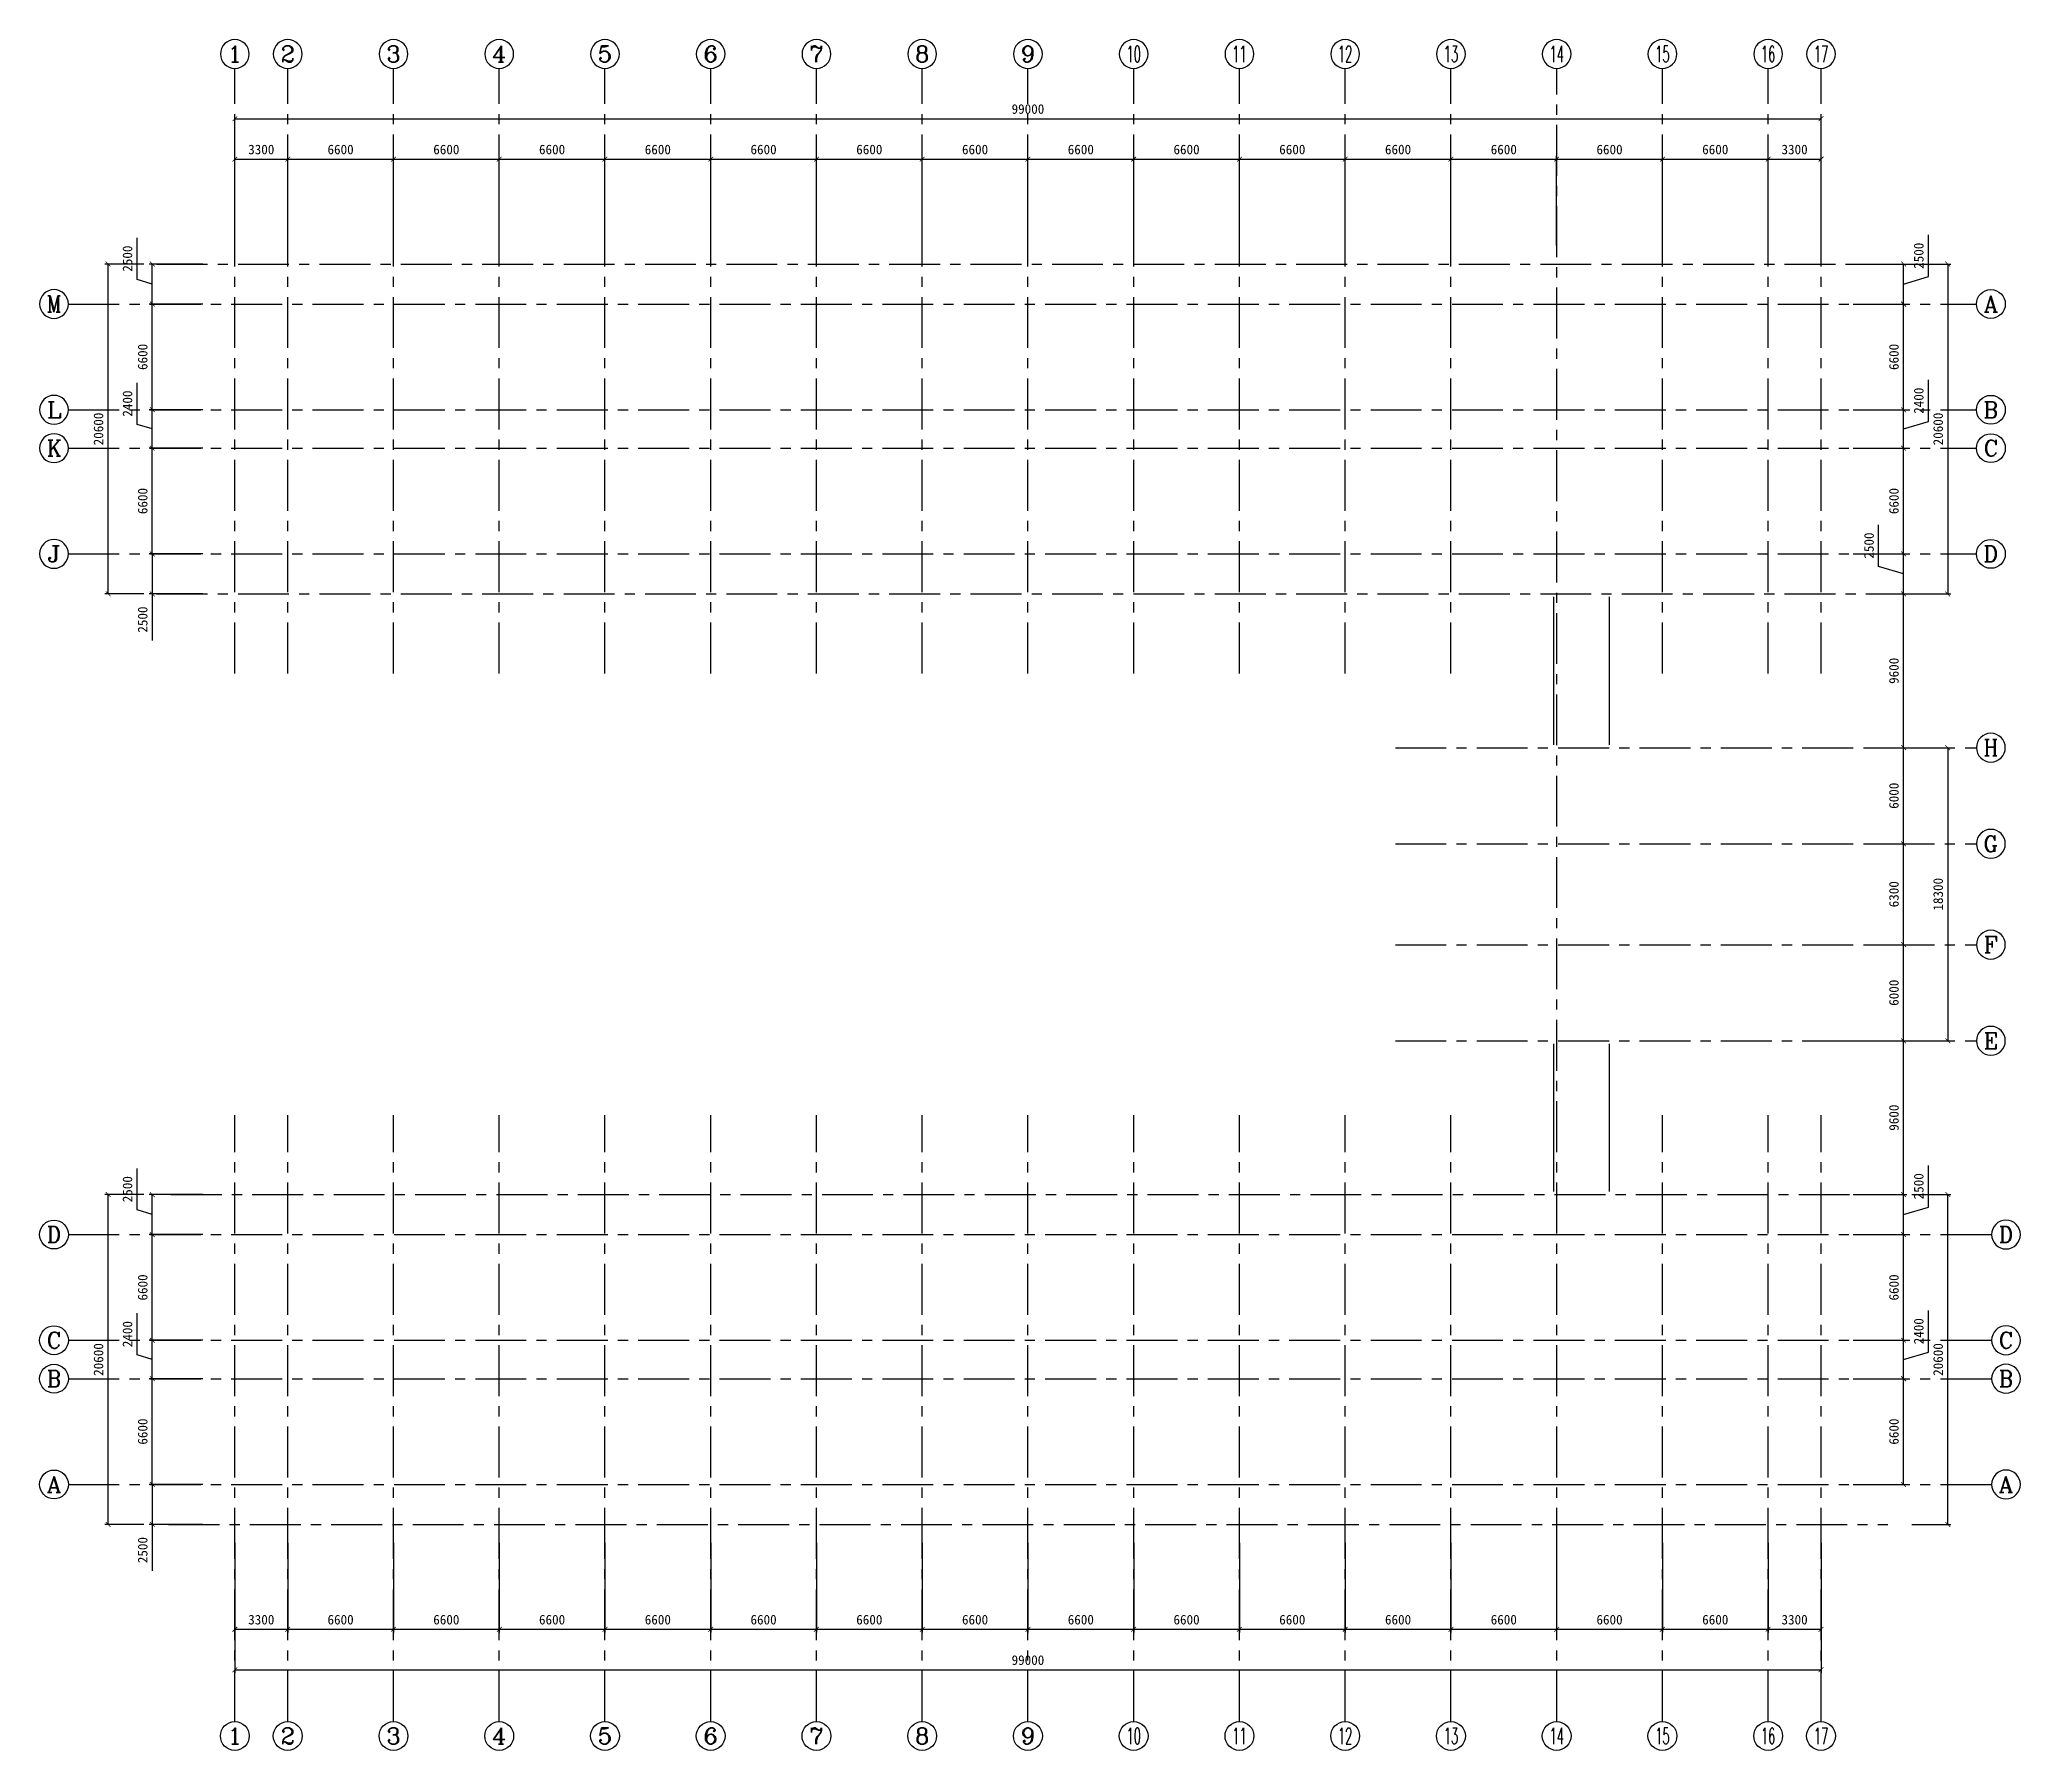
# Model space of a CAD drawing. Extents: x -738708 to 1376724, y 0 to 1572010.
# Drawn here: x -424650 to -301022, y 376015 to 482834 of the extents above; entities that cross this region are included whole.
import ezdxf
from ezdxf.enums import TextEntityAlignment as Align

# ---------------------------------------------------------------- set-up
doc = ezdxf.new("R2010")
doc.units = 0
doc.linetypes.add('CENTER', pattern=[50.8, 31.75, -6.35, 6.35, -6.35])
doc.layers.get('0').update_dxf_attribs({"linetype": 'CONTINUOUS'})
doc.layers.get('DEFPOINTS').update_dxf_attribs({"linetype": 'CONTINUOUS'})
for name, color, linetype in [('AXIS', 7, 'CONTINUOUS'), ('墙基线', 7, 'CONTINUOUS'), ('标注', 7, 'CONTINUOUS'), ('轴线', 1, 'CENTER'), ('轴线号', 7, 'CONTINUOUS')]:
    doc.layers.add(name, color=color, linetype=linetype)
doc.styles.add('COMPLEX', font='COMPLEX')
doc.dimstyles.new('ISO-25', dxfattribs={"dimtxt": 600, "dimasz": 300, "dimexe": 200, "dimexo": 2000, "dimgap": 300, "dimtad": 1, "dimdec": 0, "dimtxsty": 'STANDARD', "dimblk": 'ARCHTICK', "dimcen": 2.5, "dimazin": 3, "dimtfac": 1, "dimtdec": 0, "dimtmove": 0, "dimatfit": 3})

msp = doc.modelspace()

# ---------------------------------------------------------------- blocks, each defined once
blk = doc.blocks.new('_AXISO')
blk.add_circle((0, 0), 0.5)
at = {"layer": '轴线号', "style": 'COMPLEX', "width": 1.041667}
blk.add_attdef('A', text='', height=0.56, dxfattribs=at).set_placement((-0.25, -0.28), (0.25, -0.28), align=Align.FIT)
blk = doc.blocks.new('_ARCHTICK')
at = {"color": 0, "linetype": 'BYBLOCK', "const_width": 0.15}
blk.add_lwpolyline([(-0.5, -0.5), (0.5, 0.5)], dxfattribs=at)
blk = doc.blocks.new('*D7')
at = {"layer": 'DEFPOINTS', "color": 0}
for p in [(-412465, 390970), (-409165, 390970), (-409165, 383575)]:
    blk.add_point(p, dxfattribs=at)
at = {"layer": '标注', "color": 0}
for p, q in [((-412465, 388970), (-412465, 383375)), ((-409165, 388970), (-409165, 383375)), ((-412465, 383575), (-409165, 383575))]:
    blk.add_line(p, q, dxfattribs=at)
at = {"layer": '标注', "color": 0, "xscale": 300, "yscale": 300, "zscale": 300, "rotation": 180}
blk.add_blockref('_ARCHTICK', (-412465, 383575), dxfattribs=at)
at = {"layer": '标注', "color": 0, "xscale": 300, "yscale": 300, "zscale": 300}
blk.add_blockref('_ARCHTICK', (-409165, 383575), dxfattribs=at)
at = {"layer": '标注', "color": 0, "insert": (-410815, 384175), "char_height": 600, "attachment_point": 5}
blk.add_mtext('3300', dxfattribs=at)
blk = doc.blocks.new('*D8')
at = {"layer": 'DEFPOINTS', "color": 0}
for p in [(-409165, 390970), (-402565, 390970), (-402565, 383575)]:
    blk.add_point(p, dxfattribs=at)
at = {"layer": '标注', "color": 0}
for p, q in [((-409165, 388970), (-409165, 383375)), ((-402565, 388970), (-402565, 383375)), ((-409165, 383575), (-402565, 383575))]:
    blk.add_line(p, q, dxfattribs=at)
at = {"layer": '标注', "color": 0, "xscale": 300, "yscale": 300, "zscale": 300, "rotation": 180}
blk.add_blockref('_ARCHTICK', (-409165, 383575), dxfattribs=at)
at = {"layer": '标注', "color": 0, "xscale": 300, "yscale": 300, "zscale": 300}
blk.add_blockref('_ARCHTICK', (-402565, 383575), dxfattribs=at)
at = {"layer": '标注', "color": 0, "insert": (-405865, 384175), "char_height": 600, "attachment_point": 5}
blk.add_mtext('6600', dxfattribs=at)
blk = doc.blocks.new('*D9')
at = {"layer": 'DEFPOINTS', "color": 0}
for p in [(-402565, 390970), (-395965, 390970), (-395965, 383575)]:
    blk.add_point(p, dxfattribs=at)
at = {"layer": '标注', "color": 0}
for p, q in [((-402565, 388970), (-402565, 383375)), ((-395965, 388970), (-395965, 383375)), ((-402565, 383575), (-395965, 383575))]:
    blk.add_line(p, q, dxfattribs=at)
at = {"layer": '标注', "color": 0, "xscale": 300, "yscale": 300, "zscale": 300, "rotation": 180}
blk.add_blockref('_ARCHTICK', (-402565, 383575), dxfattribs=at)
at = {"layer": '标注', "color": 0, "xscale": 300, "yscale": 300, "zscale": 300}
blk.add_blockref('_ARCHTICK', (-395965, 383575), dxfattribs=at)
at = {"layer": '标注', "color": 0, "insert": (-399265, 384175), "char_height": 600, "attachment_point": 5}
blk.add_mtext('6600', dxfattribs=at)
blk = doc.blocks.new('*D10')
at = {"layer": 'DEFPOINTS', "color": 0}
for p in [(-395965, 390970), (-389365, 390970), (-389365, 383575)]:
    blk.add_point(p, dxfattribs=at)
at = {"layer": '标注', "color": 0}
for p, q in [((-395965, 388970), (-395965, 383375)), ((-389365, 388970), (-389365, 383375)), ((-395965, 383575), (-389365, 383575))]:
    blk.add_line(p, q, dxfattribs=at)
at = {"layer": '标注', "color": 0, "xscale": 300, "yscale": 300, "zscale": 300, "rotation": 180}
blk.add_blockref('_ARCHTICK', (-395965, 383575), dxfattribs=at)
at = {"layer": '标注', "color": 0, "xscale": 300, "yscale": 300, "zscale": 300}
blk.add_blockref('_ARCHTICK', (-389365, 383575), dxfattribs=at)
at = {"layer": '标注', "color": 0, "insert": (-392665, 384175), "char_height": 600, "attachment_point": 5}
blk.add_mtext('6600', dxfattribs=at)
blk = doc.blocks.new('*D11')
at = {"layer": 'DEFPOINTS', "color": 0}
for p in [(-389365, 390970), (-382765, 390970), (-382765, 383575)]:
    blk.add_point(p, dxfattribs=at)
at = {"layer": '标注', "color": 0}
for p, q in [((-389365, 388970), (-389365, 383375)), ((-382765, 388970), (-382765, 383375)), ((-389365, 383575), (-382765, 383575))]:
    blk.add_line(p, q, dxfattribs=at)
at = {"layer": '标注', "color": 0, "xscale": 300, "yscale": 300, "zscale": 300, "rotation": 180}
blk.add_blockref('_ARCHTICK', (-389365, 383575), dxfattribs=at)
at = {"layer": '标注', "color": 0, "xscale": 300, "yscale": 300, "zscale": 300}
blk.add_blockref('_ARCHTICK', (-382765, 383575), dxfattribs=at)
at = {"layer": '标注', "color": 0, "insert": (-386065, 384175), "char_height": 600, "attachment_point": 5}
blk.add_mtext('6600', dxfattribs=at)
blk = doc.blocks.new('*D12')
at = {"layer": 'DEFPOINTS', "color": 0}
for p in [(-382765, 390970), (-376165, 390970), (-376165, 383575)]:
    blk.add_point(p, dxfattribs=at)
at = {"layer": '标注', "color": 0}
for p, q in [((-382765, 388970), (-382765, 383375)), ((-376165, 388970), (-376165, 383375)), ((-382765, 383575), (-376165, 383575))]:
    blk.add_line(p, q, dxfattribs=at)
at = {"layer": '标注', "color": 0, "xscale": 300, "yscale": 300, "zscale": 300, "rotation": 180}
blk.add_blockref('_ARCHTICK', (-382765, 383575), dxfattribs=at)
at = {"layer": '标注', "color": 0, "xscale": 300, "yscale": 300, "zscale": 300}
blk.add_blockref('_ARCHTICK', (-376165, 383575), dxfattribs=at)
at = {"layer": '标注', "color": 0, "insert": (-379465, 384175), "char_height": 600, "attachment_point": 5}
blk.add_mtext('6600', dxfattribs=at)
blk = doc.blocks.new('*D13')
at = {"layer": 'DEFPOINTS', "color": 0}
for p in [(-376165, 390970), (-369565, 390970), (-369565, 383575)]:
    blk.add_point(p, dxfattribs=at)
at = {"layer": '标注', "color": 0}
for p, q in [((-376165, 388970), (-376165, 383375)), ((-369565, 388970), (-369565, 383375)), ((-376165, 383575), (-369565, 383575))]:
    blk.add_line(p, q, dxfattribs=at)
at = {"layer": '标注', "color": 0, "xscale": 300, "yscale": 300, "zscale": 300, "rotation": 180}
blk.add_blockref('_ARCHTICK', (-376165, 383575), dxfattribs=at)
at = {"layer": '标注', "color": 0, "xscale": 300, "yscale": 300, "zscale": 300}
blk.add_blockref('_ARCHTICK', (-369565, 383575), dxfattribs=at)
at = {"layer": '标注', "color": 0, "insert": (-372865, 384175), "char_height": 600, "attachment_point": 5}
blk.add_mtext('6600', dxfattribs=at)
blk = doc.blocks.new('*D14')
at = {"layer": 'DEFPOINTS', "color": 0}
for p in [(-369565, 390970), (-362965, 390970), (-362965, 383575)]:
    blk.add_point(p, dxfattribs=at)
at = {"layer": '标注', "color": 0}
for p, q in [((-369565, 388970), (-369565, 383375)), ((-362965, 388970), (-362965, 383375)), ((-369565, 383575), (-362965, 383575))]:
    blk.add_line(p, q, dxfattribs=at)
at = {"layer": '标注', "color": 0, "xscale": 300, "yscale": 300, "zscale": 300, "rotation": 180}
blk.add_blockref('_ARCHTICK', (-369565, 383575), dxfattribs=at)
at = {"layer": '标注', "color": 0, "xscale": 300, "yscale": 300, "zscale": 300}
blk.add_blockref('_ARCHTICK', (-362965, 383575), dxfattribs=at)
at = {"layer": '标注', "color": 0, "insert": (-366265, 384175), "char_height": 600, "attachment_point": 5}
blk.add_mtext('6600', dxfattribs=at)
blk = doc.blocks.new('*D15')
at = {"layer": 'DEFPOINTS', "color": 0}
for p in [(-362965, 390970), (-356365, 390970), (-356365, 383575)]:
    blk.add_point(p, dxfattribs=at)
at = {"layer": '标注', "color": 0}
for p, q in [((-362965, 388970), (-362965, 383375)), ((-356365, 388970), (-356365, 383375)), ((-362965, 383575), (-356365, 383575))]:
    blk.add_line(p, q, dxfattribs=at)
at = {"layer": '标注', "color": 0, "xscale": 300, "yscale": 300, "zscale": 300, "rotation": 180}
blk.add_blockref('_ARCHTICK', (-362965, 383575), dxfattribs=at)
at = {"layer": '标注', "color": 0, "xscale": 300, "yscale": 300, "zscale": 300}
blk.add_blockref('_ARCHTICK', (-356365, 383575), dxfattribs=at)
at = {"layer": '标注', "color": 0, "insert": (-359665, 384175), "char_height": 600, "attachment_point": 5}
blk.add_mtext('6600', dxfattribs=at)
blk = doc.blocks.new('*D16')
at = {"layer": 'DEFPOINTS', "color": 0}
for p in [(-356365, 390970), (-349765, 390970), (-349765, 383575)]:
    blk.add_point(p, dxfattribs=at)
at = {"layer": '标注', "color": 0}
for p, q in [((-356365, 388970), (-356365, 383375)), ((-349765, 388970), (-349765, 383375)), ((-356365, 383575), (-349765, 383575))]:
    blk.add_line(p, q, dxfattribs=at)
at = {"layer": '标注', "color": 0, "xscale": 300, "yscale": 300, "zscale": 300, "rotation": 180}
blk.add_blockref('_ARCHTICK', (-356365, 383575), dxfattribs=at)
at = {"layer": '标注', "color": 0, "xscale": 300, "yscale": 300, "zscale": 300}
blk.add_blockref('_ARCHTICK', (-349765, 383575), dxfattribs=at)
at = {"layer": '标注', "color": 0, "insert": (-353065, 384175), "char_height": 600, "attachment_point": 5}
blk.add_mtext('6600', dxfattribs=at)
blk = doc.blocks.new('*D17')
at = {"layer": 'DEFPOINTS', "color": 0}
for p in [(-349765, 390970), (-343165, 390970), (-343165, 383575)]:
    blk.add_point(p, dxfattribs=at)
at = {"layer": '标注', "color": 0}
for p, q in [((-349765, 388970), (-349765, 383375)), ((-343165, 388970), (-343165, 383375)), ((-349765, 383575), (-343165, 383575))]:
    blk.add_line(p, q, dxfattribs=at)
at = {"layer": '标注', "color": 0, "xscale": 300, "yscale": 300, "zscale": 300, "rotation": 180}
blk.add_blockref('_ARCHTICK', (-349765, 383575), dxfattribs=at)
at = {"layer": '标注', "color": 0, "xscale": 300, "yscale": 300, "zscale": 300}
blk.add_blockref('_ARCHTICK', (-343165, 383575), dxfattribs=at)
at = {"layer": '标注', "color": 0, "insert": (-346465, 384175), "char_height": 600, "attachment_point": 5}
blk.add_mtext('6600', dxfattribs=at)
blk = doc.blocks.new('*D18')
at = {"layer": 'DEFPOINTS', "color": 0}
for p in [(-343165, 390970), (-336565, 390970), (-336565, 383575)]:
    blk.add_point(p, dxfattribs=at)
at = {"layer": '标注', "color": 0}
for p, q in [((-343165, 388970), (-343165, 383375)), ((-336565, 388970), (-336565, 383375)), ((-343165, 383575), (-336565, 383575))]:
    blk.add_line(p, q, dxfattribs=at)
at = {"layer": '标注', "color": 0, "xscale": 300, "yscale": 300, "zscale": 300, "rotation": 180}
blk.add_blockref('_ARCHTICK', (-343165, 383575), dxfattribs=at)
at = {"layer": '标注', "color": 0, "xscale": 300, "yscale": 300, "zscale": 300}
blk.add_blockref('_ARCHTICK', (-336565, 383575), dxfattribs=at)
at = {"layer": '标注', "color": 0, "insert": (-339865, 384175), "char_height": 600, "attachment_point": 5}
blk.add_mtext('6600', dxfattribs=at)
blk = doc.blocks.new('*D19')
at = {"layer": 'DEFPOINTS', "color": 0}
for p in [(-336565, 390970), (-329965, 390970), (-329965, 383575)]:
    blk.add_point(p, dxfattribs=at)
at = {"layer": '标注', "color": 0}
for p, q in [((-336565, 388970), (-336565, 383375)), ((-329965, 388970), (-329965, 383375)), ((-336565, 383575), (-329965, 383575))]:
    blk.add_line(p, q, dxfattribs=at)
at = {"layer": '标注', "color": 0, "xscale": 300, "yscale": 300, "zscale": 300, "rotation": 180}
blk.add_blockref('_ARCHTICK', (-336565, 383575), dxfattribs=at)
at = {"layer": '标注', "color": 0, "xscale": 300, "yscale": 300, "zscale": 300}
blk.add_blockref('_ARCHTICK', (-329965, 383575), dxfattribs=at)
at = {"layer": '标注', "color": 0, "insert": (-333265, 384175), "char_height": 600, "attachment_point": 5}
blk.add_mtext('6600', dxfattribs=at)
blk = doc.blocks.new('*D20')
at = {"layer": 'DEFPOINTS', "color": 0}
for p in [(-329965, 390970), (-323365, 390970), (-323365, 383575)]:
    blk.add_point(p, dxfattribs=at)
at = {"layer": '标注', "color": 0}
for p, q in [((-329965, 388970), (-329965, 383375)), ((-323365, 388970), (-323365, 383375)), ((-329965, 383575), (-323365, 383575))]:
    blk.add_line(p, q, dxfattribs=at)
at = {"layer": '标注', "color": 0, "xscale": 300, "yscale": 300, "zscale": 300, "rotation": 180}
blk.add_blockref('_ARCHTICK', (-329965, 383575), dxfattribs=at)
at = {"layer": '标注', "color": 0, "xscale": 300, "yscale": 300, "zscale": 300}
blk.add_blockref('_ARCHTICK', (-323365, 383575), dxfattribs=at)
at = {"layer": '标注', "color": 0, "insert": (-326665, 384175), "char_height": 600, "attachment_point": 5}
blk.add_mtext('6600', dxfattribs=at)
blk = doc.blocks.new('*D21')
at = {"layer": 'DEFPOINTS', "color": 0}
for p in [(-323365, 390970), (-316765, 390970), (-316765, 383575)]:
    blk.add_point(p, dxfattribs=at)
at = {"layer": '标注', "color": 0}
for p, q in [((-323365, 388970), (-323365, 383375)), ((-316765, 388970), (-316765, 383375)), ((-323365, 383575), (-316765, 383575))]:
    blk.add_line(p, q, dxfattribs=at)
at = {"layer": '标注', "color": 0, "xscale": 300, "yscale": 300, "zscale": 300, "rotation": 180}
blk.add_blockref('_ARCHTICK', (-323365, 383575), dxfattribs=at)
at = {"layer": '标注', "color": 0, "xscale": 300, "yscale": 300, "zscale": 300}
blk.add_blockref('_ARCHTICK', (-316765, 383575), dxfattribs=at)
at = {"layer": '标注', "color": 0, "insert": (-320065, 384175), "char_height": 600, "attachment_point": 5}
blk.add_mtext('6600', dxfattribs=at)
blk = doc.blocks.new('*D22')
at = {"layer": 'DEFPOINTS', "color": 0}
for p in [(-316765, 390970), (-313465, 390970), (-313465, 383575)]:
    blk.add_point(p, dxfattribs=at)
at = {"layer": '标注', "color": 0}
for p, q in [((-316765, 388970), (-316765, 383375)), ((-313465, 388970), (-313465, 383375)), ((-316765, 383575), (-313465, 383575))]:
    blk.add_line(p, q, dxfattribs=at)
at = {"layer": '标注', "color": 0, "xscale": 300, "yscale": 300, "zscale": 300, "rotation": 180}
blk.add_blockref('_ARCHTICK', (-316765, 383575), dxfattribs=at)
at = {"layer": '标注', "color": 0, "xscale": 300, "yscale": 300, "zscale": 300}
blk.add_blockref('_ARCHTICK', (-313465, 383575), dxfattribs=at)
at = {"layer": '标注', "color": 0, "insert": (-315115, 384175), "char_height": 600, "attachment_point": 5}
blk.add_mtext('3300', dxfattribs=at)
blk = doc.blocks.new('*D23')
at = {"layer": 'DEFPOINTS', "color": 0}
for p in [(-412465, 385970), (-313465, 385970), (-313465, 381049)]:
    blk.add_point(p, dxfattribs=at)
at = {"layer": '标注', "color": 0}
for p, q in [((-412465, 383970), (-412465, 380849)), ((-313465, 383970), (-313465, 380849)), ((-412465, 381049), (-313465, 381049))]:
    blk.add_line(p, q, dxfattribs=at)
at = {"layer": '标注', "color": 0, "xscale": 300, "yscale": 300, "zscale": 300, "rotation": 180}
blk.add_blockref('_ARCHTICK', (-412465, 381049), dxfattribs=at)
at = {"layer": '标注', "color": 0, "xscale": 300, "yscale": 300, "zscale": 300}
blk.add_blockref('_ARCHTICK', (-313465, 381049), dxfattribs=at)
at = {"layer": '标注', "color": 0, "insert": (-362965, 381649), "char_height": 600, "attachment_point": 5}
blk.add_mtext('99000', dxfattribs=at)
blk = doc.blocks.new('*D24')
at = {"layer": 'DEFPOINTS', "color": 0}
for p in [(-417615, 399222), (-412465, 399222), (-412465, 392622)]:
    blk.add_point(p, dxfattribs=at)
at = {"layer": '标注', "color": 0}
for p, q in [((-414465, 399222), (-417815, 399222)), ((-417615, 392622), (-417615, 399222)), ((-414465, 392622), (-417815, 392622))]:
    blk.add_line(p, q, dxfattribs=at)
at = {"layer": '标注', "color": 0, "xscale": 300, "yscale": 300, "zscale": 300}
for p, rotation in [((-417615, 399222), 90), ((-417615, 392622), 270)]:
    blk.add_blockref('_ARCHTICK', p, dxfattribs=dict(at, rotation=rotation))
at = {"layer": '标注', "color": 0, "insert": (-418215, 395922), "char_height": 600, "attachment_point": 5, "rotation": 90}
blk.add_mtext('6600', dxfattribs=at)
blk = doc.blocks.new('*D25')
at = {"layer": 'DEFPOINTS', "color": 0}
for p in [(-417615, 401622), (-412465, 401622), (-412465, 399222)]:
    blk.add_point(p, dxfattribs=at)
at = {"layer": '标注', "color": 0}
for p, q in [((-418565, 400707), (-418565, 403307)), ((-417615, 400422), (-418565, 400707)), ((-414465, 401622), (-417815, 401622)), ((-417615, 399222), (-417615, 401622)), ((-414465, 399222), (-417815, 399222))]:
    blk.add_line(p, q, dxfattribs=at)
at = {"layer": '标注', "color": 0, "xscale": 300, "yscale": 300, "zscale": 300}
for p, rotation in [((-417615, 401622), 90), ((-417615, 399222), 270)]:
    blk.add_blockref('_ARCHTICK', p, dxfattribs=dict(at, rotation=rotation))
at = {"layer": '标注', "color": 0, "insert": (-419165, 402007), "char_height": 600, "attachment_point": 5, "rotation": 90}
blk.add_mtext('2400', dxfattribs=at)
blk = doc.blocks.new('*D26')
at = {"layer": 'DEFPOINTS', "color": 0}
for p in [(-417615, 408222), (-412465, 408222), (-412465, 401622)]:
    blk.add_point(p, dxfattribs=at)
at = {"layer": '标注', "color": 0}
for p, q in [((-414465, 408222), (-417815, 408222)), ((-417615, 401622), (-417615, 408222)), ((-414465, 401622), (-417815, 401622))]:
    blk.add_line(p, q, dxfattribs=at)
at = {"layer": '标注', "color": 0, "xscale": 300, "yscale": 300, "zscale": 300}
for p, rotation in [((-417615, 408222), 90), ((-417615, 401622), 270)]:
    blk.add_blockref('_ARCHTICK', p, dxfattribs=dict(at, rotation=rotation))
at = {"layer": '标注', "color": 0, "insert": (-418215, 404922), "char_height": 600, "attachment_point": 5, "rotation": 90}
blk.add_mtext('6600', dxfattribs=at)
blk = doc.blocks.new('*D27')
at = {"layer": 'DEFPOINTS', "color": 0}
for p in [(-417615, 410722), (-412465, 410722), (-412465, 408222)]:
    blk.add_point(p, dxfattribs=at)
at = {"layer": '标注', "color": 0}
for p, q in [((-418565, 409757), (-418565, 412357)), ((-414465, 410722), (-417815, 410722)), ((-417615, 408222), (-417615, 410722)), ((-417615, 409472), (-418565, 409757)), ((-414465, 408222), (-417815, 408222))]:
    blk.add_line(p, q, dxfattribs=at)
at = {"layer": '标注', "color": 0, "xscale": 300, "yscale": 300, "zscale": 300}
for p, rotation in [((-417615, 410722), 90), ((-417615, 408222), 270)]:
    blk.add_blockref('_ARCHTICK', p, dxfattribs=dict(at, rotation=rotation))
at = {"layer": '标注', "color": 0, "insert": (-419165, 411057), "char_height": 600, "attachment_point": 5, "rotation": 90}
blk.add_mtext('2500', dxfattribs=at)
blk = doc.blocks.new('*D28')
at = {"layer": 'DEFPOINTS', "color": 0}
for p in [(-412465, 392622), (-417615, 390122), (-412465, 390122)]:
    blk.add_point(p, dxfattribs=at)
at = {"layer": '标注', "color": 0}
for p, q in [((-414465, 392622), (-417815, 392622)), ((-417615, 392622), (-417615, 390122)), ((-414465, 390122), (-417815, 390122)), ((-417615, 390122), (-417615, 387222))]:
    blk.add_line(p, q, dxfattribs=at)
at = {"layer": '标注', "color": 0, "xscale": 300, "yscale": 300, "zscale": 300}
for p, rotation in [((-417615, 392622), 90), ((-417615, 390122), 270)]:
    blk.add_blockref('_ARCHTICK', p, dxfattribs=dict(at, rotation=rotation))
at = {"layer": '标注', "color": 0, "insert": (-418215, 388522), "char_height": 600, "attachment_point": 5, "rotation": 90}
blk.add_mtext('2500', dxfattribs=at)
blk = doc.blocks.new('*D29')
at = {"layer": 'DEFPOINTS', "color": 0}
for p in [(-420374, 410722), (-416140, 410722), (-416140, 390122)]:
    blk.add_point(p, dxfattribs=at)
at = {"layer": '标注', "color": 0}
for p, q in [((-418140, 410722), (-420574, 410722)), ((-420374, 390122), (-420374, 410722)), ((-418140, 390122), (-420574, 390122))]:
    blk.add_line(p, q, dxfattribs=at)
at = {"layer": '标注', "color": 0, "xscale": 300, "yscale": 300, "zscale": 300}
for p, rotation in [((-420374, 410722), 90), ((-420374, 390122), 270)]:
    blk.add_blockref('_ARCHTICK', p, dxfattribs=dict(at, rotation=rotation))
at = {"layer": '标注', "color": 0, "insert": (-420974, 400422), "char_height": 600, "attachment_point": 5, "rotation": 90}
blk.add_mtext('20600', dxfattribs=at)
blk = doc.blocks.new('*D33')
at = {"layer": 'DEFPOINTS', "color": 0}
for p in [(-309789, 410722), (-305555, 410722), (-309789, 390122)]:
    blk.add_point(p, dxfattribs=at)
at = {"layer": '标注', "color": 0}
for p, q in [((-307789, 410722), (-305355, 410722)), ((-305555, 390122), (-305555, 410722)), ((-307789, 390122), (-305355, 390122))]:
    blk.add_line(p, q, dxfattribs=at)
at = {"layer": '标注', "color": 0, "xscale": 300, "yscale": 300, "zscale": 300}
for p, rotation in [((-305555, 410722), 90), ((-305555, 390122), 270)]:
    blk.add_blockref('_ARCHTICK', p, dxfattribs=dict(at, rotation=rotation))
at = {"layer": '标注', "color": 0, "insert": (-306155, 400422), "char_height": 600, "attachment_point": 5, "rotation": 90}
blk.add_mtext('20600', dxfattribs=at)
blk = doc.blocks.new('*D34')
at = {"layer": 'DEFPOINTS', "color": 0}
for p in [(-313465, 399222), (-308314, 399222), (-313465, 392622)]:
    blk.add_point(p, dxfattribs=at)
at = {"layer": '标注', "color": 0}
for p, q in [((-311465, 399222), (-308114, 399222)), ((-308314, 392622), (-308314, 399222)), ((-311465, 392622), (-308114, 392622))]:
    blk.add_line(p, q, dxfattribs=at)
at = {"layer": '标注', "color": 0, "xscale": 300, "yscale": 300, "zscale": 300}
for p, rotation in [((-308314, 399222), 90), ((-308314, 392622), 270)]:
    blk.add_blockref('_ARCHTICK', p, dxfattribs=dict(at, rotation=rotation))
at = {"layer": '标注', "color": 0, "insert": (-308914, 395922), "char_height": 600, "attachment_point": 5, "rotation": 90}
blk.add_mtext('6600', dxfattribs=at)
blk = doc.blocks.new('*D31')
at = {"layer": 'DEFPOINTS', "color": 0}
for p in [(-313465, 408222), (-308314, 408222), (-313465, 401622)]:
    blk.add_point(p, dxfattribs=at)
at = {"layer": '标注', "color": 0}
for p, q in [((-311465, 408222), (-308114, 408222)), ((-308314, 401622), (-308314, 408222)), ((-311465, 401622), (-308114, 401622))]:
    blk.add_line(p, q, dxfattribs=at)
at = {"layer": '标注', "color": 0, "xscale": 300, "yscale": 300, "zscale": 300}
for p, rotation in [((-308314, 408222), 90), ((-308314, 401622), 270)]:
    blk.add_blockref('_ARCHTICK', p, dxfattribs=dict(at, rotation=rotation))
at = {"layer": '标注', "color": 0, "insert": (-308914, 404922), "char_height": 600, "attachment_point": 5, "rotation": 90}
blk.add_mtext('6600', dxfattribs=at)
blk = doc.blocks.new('*D30')
at = {"layer": 'DEFPOINTS', "color": 0}
for p in [(-313465, 401622), (-308314, 401622), (-313465, 399222)]:
    blk.add_point(p, dxfattribs=at)
at = {"layer": '标注', "color": 0}
for p, q in [((-306764, 400887), (-306764, 403487)), ((-311465, 401622), (-308114, 401622)), ((-308314, 399222), (-308314, 401622)), ((-308314, 400422), (-306764, 400887)), ((-311465, 399222), (-308114, 399222))]:
    blk.add_line(p, q, dxfattribs=at)
at = {"layer": '标注', "color": 0, "xscale": 300, "yscale": 300, "zscale": 300}
for p, rotation in [((-308314, 401622), 90), ((-308314, 399222), 270)]:
    blk.add_blockref('_ARCHTICK', p, dxfattribs=dict(at, rotation=rotation))
at = {"layer": '标注', "color": 0, "insert": (-307364, 402187), "char_height": 600, "attachment_point": 5, "rotation": 90}
blk.add_mtext('2400', dxfattribs=at)
blk = doc.blocks.new('*D32')
at = {"layer": 'DEFPOINTS', "color": 0}
for p in [(-313465, 410722), (-308314, 410722), (-313465, 408222)]:
    blk.add_point(p, dxfattribs=at)
at = {"layer": '标注', "color": 0}
for p, q in [((-306764, 409937), (-306764, 412537)), ((-311465, 410722), (-308114, 410722)), ((-308314, 408222), (-308314, 410722)), ((-308314, 409472), (-306764, 409937)), ((-311465, 408222), (-308114, 408222))]:
    blk.add_line(p, q, dxfattribs=at)
at = {"layer": '标注', "color": 0, "xscale": 300, "yscale": 300, "zscale": 300}
for p, rotation in [((-308314, 410722), 90), ((-308314, 408222), 270)]:
    blk.add_blockref('_ARCHTICK', p, dxfattribs=dict(at, rotation=rotation))
at = {"layer": '标注', "color": 0, "insert": (-307364, 411237), "char_height": 600, "attachment_point": 5, "rotation": 90}
blk.add_mtext('2500', dxfattribs=at)
blk = doc.blocks.new('*D35')
at = {"layer": 'DEFPOINTS', "color": 0}
for p in [(-313465, 420322), (-308314, 420322), (-313465, 410722)]:
    blk.add_point(p, dxfattribs=at)
at = {"layer": '标注', "color": 0}
for p, q in [((-311465, 420322), (-308114, 420322)), ((-308314, 410722), (-308314, 420322)), ((-311465, 410722), (-308114, 410722))]:
    blk.add_line(p, q, dxfattribs=at)
at = {"layer": '标注', "color": 0, "xscale": 300, "yscale": 300, "zscale": 300}
for p, rotation in [((-308314, 420322), 90), ((-308314, 410722), 270)]:
    blk.add_blockref('_ARCHTICK', p, dxfattribs=dict(at, rotation=rotation))
at = {"layer": '标注', "color": 0, "insert": (-308914, 415522), "char_height": 600, "attachment_point": 5, "rotation": 90}
blk.add_mtext('9600', dxfattribs=at)
blk = doc.blocks.new('*D36')
at = {"layer": 'DEFPOINTS', "color": 0}
for p in [(-308314, 426322), (-308164, 426322), (-308314, 420322)]:
    blk.add_point(p, dxfattribs=at)
at = {"layer": '标注', "color": 0}
for p, q in [((-310164, 426322), (-308514, 426322)), ((-308314, 420322), (-308314, 426322)), ((-310314, 420322), (-308514, 420322))]:
    blk.add_line(p, q, dxfattribs=at)
at = {"layer": '标注', "color": 0, "xscale": 300, "yscale": 300, "zscale": 300}
for p, rotation in [((-308314, 426322), 90), ((-308314, 420322), 270)]:
    blk.add_blockref('_ARCHTICK', p, dxfattribs=dict(at, rotation=rotation))
at = {"layer": '标注', "color": 0, "insert": (-308914, 423322), "char_height": 600, "attachment_point": 5, "rotation": 90}
blk.add_mtext('6000', dxfattribs=at)
blk = doc.blocks.new('*D37')
at = {"layer": 'DEFPOINTS', "color": 0}
for p in [(-308314, 432622), (-308314, 432622), (-308314, 426322)]:
    blk.add_point(p, dxfattribs=at)
at = {"layer": '标注', "color": 0}
for p, q in [((-310314, 432622), (-308514, 432622)), ((-308314, 426322), (-308314, 432622)), ((-310314, 426322), (-308514, 426322))]:
    blk.add_line(p, q, dxfattribs=at)
at = {"layer": '标注', "color": 0, "xscale": 300, "yscale": 300, "zscale": 300}
for p, rotation in [((-308314, 432622), 90), ((-308314, 426322), 270)]:
    blk.add_blockref('_ARCHTICK', p, dxfattribs=dict(at, rotation=rotation))
at = {"layer": '标注', "color": 0, "insert": (-308914, 429472), "char_height": 600, "attachment_point": 5, "rotation": 90}
blk.add_mtext('6300', dxfattribs=at)
blk = doc.blocks.new('*D38')
at = {"layer": 'DEFPOINTS', "color": 0}
for p in [(-308314, 438622), (-308314, 438622), (-308314, 432622)]:
    blk.add_point(p, dxfattribs=at)
at = {"layer": '标注', "color": 0}
for p, q in [((-310314, 438622), (-308514, 438622)), ((-308314, 432622), (-308314, 438622)), ((-310314, 432622), (-308514, 432622))]:
    blk.add_line(p, q, dxfattribs=at)
at = {"layer": '标注', "color": 0, "xscale": 300, "yscale": 300, "zscale": 300}
for p, rotation in [((-308314, 438622), 90), ((-308314, 432622), 270)]:
    blk.add_blockref('_ARCHTICK', p, dxfattribs=dict(at, rotation=rotation))
at = {"layer": '标注', "color": 0, "insert": (-308914, 435622), "char_height": 600, "attachment_point": 5, "rotation": 90}
blk.add_mtext('6000', dxfattribs=at)
blk = doc.blocks.new('*D39')
at = {"layer": 'DEFPOINTS', "color": 0}
for p in [(-308314, 448222), (-308314, 448222), (-308314, 438622)]:
    blk.add_point(p, dxfattribs=at)
at = {"layer": '标注', "color": 0}
for p, q in [((-310314, 448222), (-308514, 448222)), ((-308314, 438622), (-308314, 448222)), ((-310314, 438622), (-308514, 438622))]:
    blk.add_line(p, q, dxfattribs=at)
at = {"layer": '标注', "color": 0, "xscale": 300, "yscale": 300, "zscale": 300}
for p, rotation in [((-308314, 448222), 90), ((-308314, 438622), 270)]:
    blk.add_blockref('_ARCHTICK', p, dxfattribs=dict(at, rotation=rotation))
at = {"layer": '标注', "color": 0, "insert": (-308914, 443422), "char_height": 600, "attachment_point": 5, "rotation": 90}
blk.add_mtext('9600', dxfattribs=at)
blk = doc.blocks.new('*D40')
at = {"layer": 'DEFPOINTS', "color": 0}
for p in [(-308319, 450727), (-308319, 450727), (-308319, 448227)]:
    blk.add_point(p, dxfattribs=at)
at = {"layer": '标注', "color": 0}
for p, q in [((-309869, 449942), (-309869, 452542)), ((-310319, 450727), (-308519, 450727)), ((-308319, 448227), (-308319, 450727)), ((-308319, 449477), (-309869, 449942)), ((-310319, 448227), (-308519, 448227))]:
    blk.add_line(p, q, dxfattribs=at)
at = {"layer": '标注', "color": 0, "xscale": 300, "yscale": 300, "zscale": 300}
for p, rotation in [((-308319, 450727), 90), ((-308319, 448227), 270)]:
    blk.add_blockref('_ARCHTICK', p, dxfattribs=dict(at, rotation=rotation))
at = {"layer": '标注', "color": 0, "insert": (-310469, 451242), "char_height": 600, "attachment_point": 5, "rotation": 90}
blk.add_mtext('2500', dxfattribs=at)
blk = doc.blocks.new('*D41')
at = {"layer": 'DEFPOINTS', "color": 0}
for p in [(-313465, 457322), (-308314, 457322), (-313465, 450722)]:
    blk.add_point(p, dxfattribs=at)
at = {"layer": '标注', "color": 0}
for p, q in [((-311465, 457322), (-308114, 457322)), ((-308314, 450722), (-308314, 457322)), ((-311465, 450722), (-308114, 450722))]:
    blk.add_line(p, q, dxfattribs=at)
at = {"layer": '标注', "color": 0, "xscale": 300, "yscale": 300, "zscale": 300}
for p, rotation in [((-308314, 457322), 90), ((-308314, 450722), 270)]:
    blk.add_blockref('_ARCHTICK', p, dxfattribs=dict(at, rotation=rotation))
at = {"layer": '标注', "color": 0, "insert": (-308914, 454022), "char_height": 600, "attachment_point": 5, "rotation": 90}
blk.add_mtext('6600', dxfattribs=at)
blk = doc.blocks.new('*D42')
at = {"layer": 'DEFPOINTS', "color": 0}
for p in [(-313465, 459722), (-308314, 459722), (-313465, 457322)]:
    blk.add_point(p, dxfattribs=at)
at = {"layer": '标注', "color": 0}
for p, q in [((-306764, 458987), (-306764, 461587)), ((-311465, 459722), (-308114, 459722)), ((-308314, 457322), (-308314, 459722)), ((-308314, 458522), (-306764, 458987)), ((-311465, 457322), (-308114, 457322))]:
    blk.add_line(p, q, dxfattribs=at)
at = {"layer": '标注', "color": 0, "xscale": 300, "yscale": 300, "zscale": 300}
for p, rotation in [((-308314, 459722), 90), ((-308314, 457322), 270)]:
    blk.add_blockref('_ARCHTICK', p, dxfattribs=dict(at, rotation=rotation))
at = {"layer": '标注', "color": 0, "insert": (-307364, 460287), "char_height": 600, "attachment_point": 5, "rotation": 90}
blk.add_mtext('2400', dxfattribs=at)
blk = doc.blocks.new('*D43')
at = {"layer": 'DEFPOINTS', "color": 0}
for p in [(-313465, 466322), (-308314, 466322), (-313465, 459722)]:
    blk.add_point(p, dxfattribs=at)
at = {"layer": '标注', "color": 0}
for p, q in [((-311465, 466322), (-308114, 466322)), ((-308314, 459722), (-308314, 466322)), ((-311465, 459722), (-308114, 459722))]:
    blk.add_line(p, q, dxfattribs=at)
at = {"layer": '标注', "color": 0, "xscale": 300, "yscale": 300, "zscale": 300}
for p, rotation in [((-308314, 466322), 90), ((-308314, 459722), 270)]:
    blk.add_blockref('_ARCHTICK', p, dxfattribs=dict(at, rotation=rotation))
at = {"layer": '标注', "color": 0, "insert": (-308914, 463022), "char_height": 600, "attachment_point": 5, "rotation": 90}
blk.add_mtext('6600', dxfattribs=at)
blk = doc.blocks.new('*D44')
at = {"layer": 'DEFPOINTS', "color": 0}
for p in [(-313465, 468822), (-308314, 468822), (-313465, 466322)]:
    blk.add_point(p, dxfattribs=at)
at = {"layer": '标注', "color": 0}
for p, q in [((-306764, 468037), (-306764, 470637)), ((-311465, 468822), (-308114, 468822)), ((-308314, 466322), (-308314, 468822)), ((-308314, 467572), (-306764, 468037)), ((-311465, 466322), (-308114, 466322))]:
    blk.add_line(p, q, dxfattribs=at)
at = {"layer": '标注', "color": 0, "xscale": 300, "yscale": 300, "zscale": 300}
for p, rotation in [((-308314, 468822), 90), ((-308314, 466322), 270)]:
    blk.add_blockref('_ARCHTICK', p, dxfattribs=dict(at, rotation=rotation))
at = {"layer": '标注', "color": 0, "insert": (-307364, 469337), "char_height": 600, "attachment_point": 5, "rotation": 90}
blk.add_mtext('2500', dxfattribs=at)
blk = doc.blocks.new('*D45')
at = {"layer": 'DEFPOINTS', "color": 0}
for p in [(-311465, 468822), (-311465, 448222), (-305555, 448222)]:
    blk.add_point(p, dxfattribs=at)
at = {"layer": '标注', "color": 0}
for p, q in [((-309465, 468822), (-305355, 468822)), ((-305555, 468822), (-305555, 448222)), ((-309465, 448222), (-305355, 448222))]:
    blk.add_line(p, q, dxfattribs=at)
at = {"layer": '标注', "color": 0, "xscale": 300, "yscale": 300, "zscale": 300}
for p, rotation in [((-305555, 468822), 90), ((-305555, 448222), 270)]:
    blk.add_blockref('_ARCHTICK', p, dxfattribs=dict(at, rotation=rotation))
at = {"layer": '标注', "color": 0, "insert": (-306155, 458522), "char_height": 600, "attachment_point": 5, "rotation": 90}
blk.add_mtext('20600', dxfattribs=at)
blk = doc.blocks.new('*D46')
at = {"layer": 'DEFPOINTS', "color": 0}
for p in [(-310314, 438622), (-310314, 420322), (-305555, 420322)]:
    blk.add_point(p, dxfattribs=at)
at = {"layer": '标注', "color": 0}
for p, q in [((-308314, 438622), (-305355, 438622)), ((-305555, 438622), (-305555, 420322)), ((-308314, 420322), (-305355, 420322))]:
    blk.add_line(p, q, dxfattribs=at)
at = {"layer": '标注', "color": 0, "xscale": 300, "yscale": 300, "zscale": 300}
for p, rotation in [((-305555, 438622), 90), ((-305555, 420322), 270)]:
    blk.add_blockref('_ARCHTICK', p, dxfattribs=dict(at, rotation=rotation))
at = {"layer": '标注', "color": 0, "insert": (-306155, 429472), "char_height": 600, "attachment_point": 5, "rotation": 90}
blk.add_mtext('18300', dxfattribs=at)
blk = doc.blocks.new('*D56')
at = {"layer": 'DEFPOINTS', "color": 0}
for p in [(-356365, 475369), (-362965, 467975), (-356365, 467975)]:
    blk.add_point(p, dxfattribs=at)
at = {"layer": '标注', "color": 0}
for p, q in [((-362965, 469975), (-362965, 475569)), ((-362965, 475369), (-356365, 475369)), ((-356365, 469975), (-356365, 475569))]:
    blk.add_line(p, q, dxfattribs=at)
at = {"layer": '标注', "color": 0, "xscale": 300, "yscale": 300, "zscale": 300, "rotation": 180}
blk.add_blockref('_ARCHTICK', (-362965, 475369), dxfattribs=at)
at = {"layer": '标注', "color": 0, "xscale": 300, "yscale": 300, "zscale": 300}
blk.add_blockref('_ARCHTICK', (-356365, 475369), dxfattribs=at)
at = {"layer": '标注', "color": 0, "insert": (-359665, 475969), "char_height": 600, "attachment_point": 5}
blk.add_mtext('6600', dxfattribs=at)
blk = doc.blocks.new('*D54')
at = {"layer": 'DEFPOINTS', "color": 0}
for p in [(-313465, 477895), (-412465, 472975), (-313465, 472975)]:
    blk.add_point(p, dxfattribs=at)
at = {"layer": '标注', "color": 0}
for p, q in [((-412465, 474975), (-412465, 478095)), ((-412465, 477895), (-313465, 477895)), ((-313465, 474975), (-313465, 478095))]:
    blk.add_line(p, q, dxfattribs=at)
at = {"layer": '标注', "color": 0, "xscale": 300, "yscale": 300, "zscale": 300, "rotation": 180}
blk.add_blockref('_ARCHTICK', (-412465, 477895), dxfattribs=at)
at = {"layer": '标注', "color": 0, "xscale": 300, "yscale": 300, "zscale": 300}
blk.add_blockref('_ARCHTICK', (-313465, 477895), dxfattribs=at)
at = {"layer": '标注', "color": 0, "insert": (-362965, 478495), "char_height": 600, "attachment_point": 5}
blk.add_mtext('99000', dxfattribs=at)
blk = doc.blocks.new('*D55')
at = {"layer": 'DEFPOINTS', "color": 0}
for p in [(-362965, 475369), (-369565, 467975), (-362965, 467975)]:
    blk.add_point(p, dxfattribs=at)
at = {"layer": '标注', "color": 0}
for p, q in [((-369565, 469975), (-369565, 475569)), ((-369565, 475369), (-362965, 475369)), ((-362965, 469975), (-362965, 475569))]:
    blk.add_line(p, q, dxfattribs=at)
at = {"layer": '标注', "color": 0, "xscale": 300, "yscale": 300, "zscale": 300, "rotation": 180}
blk.add_blockref('_ARCHTICK', (-369565, 475369), dxfattribs=at)
at = {"layer": '标注', "color": 0, "xscale": 300, "yscale": 300, "zscale": 300}
blk.add_blockref('_ARCHTICK', (-362965, 475369), dxfattribs=at)
at = {"layer": '标注', "color": 0, "insert": (-366265, 475969), "char_height": 600, "attachment_point": 5}
blk.add_mtext('6600', dxfattribs=at)
blk = doc.blocks.new('*D53')
at = {"layer": 'DEFPOINTS', "color": 0}
for p in [(-369565, 475369), (-376165, 467975), (-369565, 467975)]:
    blk.add_point(p, dxfattribs=at)
at = {"layer": '标注', "color": 0}
for p, q in [((-376165, 469975), (-376165, 475569)), ((-376165, 475369), (-369565, 475369)), ((-369565, 469975), (-369565, 475569))]:
    blk.add_line(p, q, dxfattribs=at)
at = {"layer": '标注', "color": 0, "xscale": 300, "yscale": 300, "zscale": 300, "rotation": 180}
blk.add_blockref('_ARCHTICK', (-376165, 475369), dxfattribs=at)
at = {"layer": '标注', "color": 0, "xscale": 300, "yscale": 300, "zscale": 300}
blk.add_blockref('_ARCHTICK', (-369565, 475369), dxfattribs=at)
at = {"layer": '标注', "color": 0, "insert": (-372865, 475969), "char_height": 600, "attachment_point": 5}
blk.add_mtext('6600', dxfattribs=at)
blk = doc.blocks.new('*D52')
at = {"layer": 'DEFPOINTS', "color": 0}
for p in [(-376165, 475369), (-382765, 467975), (-376165, 467975)]:
    blk.add_point(p, dxfattribs=at)
at = {"layer": '标注', "color": 0}
for p, q in [((-382765, 469975), (-382765, 475569)), ((-382765, 475369), (-376165, 475369)), ((-376165, 469975), (-376165, 475569))]:
    blk.add_line(p, q, dxfattribs=at)
at = {"layer": '标注', "color": 0, "xscale": 300, "yscale": 300, "zscale": 300, "rotation": 180}
blk.add_blockref('_ARCHTICK', (-382765, 475369), dxfattribs=at)
at = {"layer": '标注', "color": 0, "xscale": 300, "yscale": 300, "zscale": 300}
blk.add_blockref('_ARCHTICK', (-376165, 475369), dxfattribs=at)
at = {"layer": '标注', "color": 0, "insert": (-379465, 475969), "char_height": 600, "attachment_point": 5}
blk.add_mtext('6600', dxfattribs=at)
blk = doc.blocks.new('*D51')
at = {"layer": 'DEFPOINTS', "color": 0}
for p in [(-382765, 475369), (-389365, 467975), (-382765, 467975)]:
    blk.add_point(p, dxfattribs=at)
at = {"layer": '标注', "color": 0}
for p, q in [((-389365, 469975), (-389365, 475569)), ((-389365, 475369), (-382765, 475369)), ((-382765, 469975), (-382765, 475569))]:
    blk.add_line(p, q, dxfattribs=at)
at = {"layer": '标注', "color": 0, "xscale": 300, "yscale": 300, "zscale": 300, "rotation": 180}
blk.add_blockref('_ARCHTICK', (-389365, 475369), dxfattribs=at)
at = {"layer": '标注', "color": 0, "xscale": 300, "yscale": 300, "zscale": 300}
blk.add_blockref('_ARCHTICK', (-382765, 475369), dxfattribs=at)
at = {"layer": '标注', "color": 0, "insert": (-386065, 475969), "char_height": 600, "attachment_point": 5}
blk.add_mtext('6600', dxfattribs=at)
blk = doc.blocks.new('*D50')
at = {"layer": 'DEFPOINTS', "color": 0}
for p in [(-389365, 475369), (-395965, 467975), (-389365, 467975)]:
    blk.add_point(p, dxfattribs=at)
at = {"layer": '标注', "color": 0}
for p, q in [((-395965, 469975), (-395965, 475569)), ((-395965, 475369), (-389365, 475369)), ((-389365, 469975), (-389365, 475569))]:
    blk.add_line(p, q, dxfattribs=at)
at = {"layer": '标注', "color": 0, "xscale": 300, "yscale": 300, "zscale": 300, "rotation": 180}
blk.add_blockref('_ARCHTICK', (-395965, 475369), dxfattribs=at)
at = {"layer": '标注', "color": 0, "xscale": 300, "yscale": 300, "zscale": 300}
blk.add_blockref('_ARCHTICK', (-389365, 475369), dxfattribs=at)
at = {"layer": '标注', "color": 0, "insert": (-392665, 475969), "char_height": 600, "attachment_point": 5}
blk.add_mtext('6600', dxfattribs=at)
blk = doc.blocks.new('*D49')
at = {"layer": 'DEFPOINTS', "color": 0}
for p in [(-395965, 475369), (-402565, 467975), (-395965, 467975)]:
    blk.add_point(p, dxfattribs=at)
at = {"layer": '标注', "color": 0}
for p, q in [((-402565, 469975), (-402565, 475569)), ((-402565, 475369), (-395965, 475369)), ((-395965, 469975), (-395965, 475569))]:
    blk.add_line(p, q, dxfattribs=at)
at = {"layer": '标注', "color": 0, "xscale": 300, "yscale": 300, "zscale": 300, "rotation": 180}
blk.add_blockref('_ARCHTICK', (-402565, 475369), dxfattribs=at)
at = {"layer": '标注', "color": 0, "xscale": 300, "yscale": 300, "zscale": 300}
blk.add_blockref('_ARCHTICK', (-395965, 475369), dxfattribs=at)
at = {"layer": '标注', "color": 0, "insert": (-399265, 475969), "char_height": 600, "attachment_point": 5}
blk.add_mtext('6600', dxfattribs=at)
blk = doc.blocks.new('*D48')
at = {"layer": 'DEFPOINTS', "color": 0}
for p in [(-402565, 475369), (-409165, 467975), (-402565, 467975)]:
    blk.add_point(p, dxfattribs=at)
at = {"layer": '标注', "color": 0}
for p, q in [((-409165, 469975), (-409165, 475569)), ((-409165, 475369), (-402565, 475369)), ((-402565, 469975), (-402565, 475569))]:
    blk.add_line(p, q, dxfattribs=at)
at = {"layer": '标注', "color": 0, "xscale": 300, "yscale": 300, "zscale": 300, "rotation": 180}
blk.add_blockref('_ARCHTICK', (-409165, 475369), dxfattribs=at)
at = {"layer": '标注', "color": 0, "xscale": 300, "yscale": 300, "zscale": 300}
blk.add_blockref('_ARCHTICK', (-402565, 475369), dxfattribs=at)
at = {"layer": '标注', "color": 0, "insert": (-405865, 475969), "char_height": 600, "attachment_point": 5}
blk.add_mtext('6600', dxfattribs=at)
blk = doc.blocks.new('*D47')
at = {"layer": 'DEFPOINTS', "color": 0}
for p in [(-409165, 475369), (-412465, 467975), (-409165, 467975)]:
    blk.add_point(p, dxfattribs=at)
at = {"layer": '标注', "color": 0}
for p, q in [((-412465, 469975), (-412465, 475569)), ((-412465, 475369), (-409165, 475369)), ((-409165, 469975), (-409165, 475569))]:
    blk.add_line(p, q, dxfattribs=at)
at = {"layer": '标注', "color": 0, "xscale": 300, "yscale": 300, "zscale": 300, "rotation": 180}
blk.add_blockref('_ARCHTICK', (-412465, 475369), dxfattribs=at)
at = {"layer": '标注', "color": 0, "xscale": 300, "yscale": 300, "zscale": 300}
blk.add_blockref('_ARCHTICK', (-409165, 475369), dxfattribs=at)
at = {"layer": '标注', "color": 0, "insert": (-410815, 475969), "char_height": 600, "attachment_point": 5}
blk.add_mtext('3300', dxfattribs=at)
blk = doc.blocks.new('*D63')
at = {"layer": 'DEFPOINTS', "color": 0}
for p in [(-313465, 475369), (-316765, 467975), (-313465, 467975)]:
    blk.add_point(p, dxfattribs=at)
at = {"layer": '标注', "color": 0}
for p, q in [((-316765, 469975), (-316765, 475569)), ((-316765, 475369), (-313465, 475369)), ((-313465, 469975), (-313465, 475569))]:
    blk.add_line(p, q, dxfattribs=at)
at = {"layer": '标注', "color": 0, "xscale": 300, "yscale": 300, "zscale": 300, "rotation": 180}
blk.add_blockref('_ARCHTICK', (-316765, 475369), dxfattribs=at)
at = {"layer": '标注', "color": 0, "xscale": 300, "yscale": 300, "zscale": 300}
blk.add_blockref('_ARCHTICK', (-313465, 475369), dxfattribs=at)
at = {"layer": '标注', "color": 0, "insert": (-315115, 475969), "char_height": 600, "attachment_point": 5}
blk.add_mtext('3300', dxfattribs=at)
blk = doc.blocks.new('*D62')
at = {"layer": 'DEFPOINTS', "color": 0}
for p in [(-316765, 475369), (-323365, 467975), (-316765, 467975)]:
    blk.add_point(p, dxfattribs=at)
at = {"layer": '标注', "color": 0}
for p, q in [((-323365, 469975), (-323365, 475569)), ((-323365, 475369), (-316765, 475369)), ((-316765, 469975), (-316765, 475569))]:
    blk.add_line(p, q, dxfattribs=at)
at = {"layer": '标注', "color": 0, "xscale": 300, "yscale": 300, "zscale": 300, "rotation": 180}
blk.add_blockref('_ARCHTICK', (-323365, 475369), dxfattribs=at)
at = {"layer": '标注', "color": 0, "xscale": 300, "yscale": 300, "zscale": 300}
blk.add_blockref('_ARCHTICK', (-316765, 475369), dxfattribs=at)
at = {"layer": '标注', "color": 0, "insert": (-320065, 475969), "char_height": 600, "attachment_point": 5}
blk.add_mtext('6600', dxfattribs=at)
blk = doc.blocks.new('*D61')
at = {"layer": 'DEFPOINTS', "color": 0}
for p in [(-323365, 475369), (-329965, 467975), (-323365, 467975)]:
    blk.add_point(p, dxfattribs=at)
at = {"layer": '标注', "color": 0}
for p, q in [((-329965, 469975), (-329965, 475569)), ((-329965, 475369), (-323365, 475369)), ((-323365, 469975), (-323365, 475569))]:
    blk.add_line(p, q, dxfattribs=at)
at = {"layer": '标注', "color": 0, "xscale": 300, "yscale": 300, "zscale": 300, "rotation": 180}
blk.add_blockref('_ARCHTICK', (-329965, 475369), dxfattribs=at)
at = {"layer": '标注', "color": 0, "xscale": 300, "yscale": 300, "zscale": 300}
blk.add_blockref('_ARCHTICK', (-323365, 475369), dxfattribs=at)
at = {"layer": '标注', "color": 0, "insert": (-326665, 475969), "char_height": 600, "attachment_point": 5}
blk.add_mtext('6600', dxfattribs=at)
blk = doc.blocks.new('*D60')
at = {"layer": 'DEFPOINTS', "color": 0}
for p in [(-329965, 475369), (-336565, 467975), (-329965, 467975)]:
    blk.add_point(p, dxfattribs=at)
at = {"layer": '标注', "color": 0}
for p, q in [((-336565, 469975), (-336565, 475569)), ((-336565, 475369), (-329965, 475369)), ((-329965, 469975), (-329965, 475569))]:
    blk.add_line(p, q, dxfattribs=at)
at = {"layer": '标注', "color": 0, "xscale": 300, "yscale": 300, "zscale": 300, "rotation": 180}
blk.add_blockref('_ARCHTICK', (-336565, 475369), dxfattribs=at)
at = {"layer": '标注', "color": 0, "xscale": 300, "yscale": 300, "zscale": 300}
blk.add_blockref('_ARCHTICK', (-329965, 475369), dxfattribs=at)
at = {"layer": '标注', "color": 0, "insert": (-333265, 475969), "char_height": 600, "attachment_point": 5}
blk.add_mtext('6600', dxfattribs=at)
blk = doc.blocks.new('*D59')
at = {"layer": 'DEFPOINTS', "color": 0}
for p in [(-336565, 475369), (-343165, 467975), (-336565, 467975)]:
    blk.add_point(p, dxfattribs=at)
at = {"layer": '标注', "color": 0}
for p, q in [((-343165, 469975), (-343165, 475569)), ((-343165, 475369), (-336565, 475369)), ((-336565, 469975), (-336565, 475569))]:
    blk.add_line(p, q, dxfattribs=at)
at = {"layer": '标注', "color": 0, "xscale": 300, "yscale": 300, "zscale": 300, "rotation": 180}
blk.add_blockref('_ARCHTICK', (-343165, 475369), dxfattribs=at)
at = {"layer": '标注', "color": 0, "xscale": 300, "yscale": 300, "zscale": 300}
blk.add_blockref('_ARCHTICK', (-336565, 475369), dxfattribs=at)
at = {"layer": '标注', "color": 0, "insert": (-339865, 475969), "char_height": 600, "attachment_point": 5}
blk.add_mtext('6600', dxfattribs=at)
blk = doc.blocks.new('*D58')
at = {"layer": 'DEFPOINTS', "color": 0}
for p in [(-343165, 475369), (-349765, 467975), (-343165, 467975)]:
    blk.add_point(p, dxfattribs=at)
at = {"layer": '标注', "color": 0}
for p, q in [((-349765, 469975), (-349765, 475569)), ((-349765, 475369), (-343165, 475369)), ((-343165, 469975), (-343165, 475569))]:
    blk.add_line(p, q, dxfattribs=at)
at = {"layer": '标注', "color": 0, "xscale": 300, "yscale": 300, "zscale": 300, "rotation": 180}
blk.add_blockref('_ARCHTICK', (-349765, 475369), dxfattribs=at)
at = {"layer": '标注', "color": 0, "xscale": 300, "yscale": 300, "zscale": 300}
blk.add_blockref('_ARCHTICK', (-343165, 475369), dxfattribs=at)
at = {"layer": '标注', "color": 0, "insert": (-346465, 475969), "char_height": 600, "attachment_point": 5}
blk.add_mtext('6600', dxfattribs=at)
blk = doc.blocks.new('*D57')
at = {"layer": 'DEFPOINTS', "color": 0}
for p in [(-349765, 475369), (-356365, 467975), (-349765, 467975)]:
    blk.add_point(p, dxfattribs=at)
at = {"layer": '标注', "color": 0}
for p, q in [((-356365, 469975), (-356365, 475569)), ((-356365, 475369), (-349765, 475369)), ((-349765, 469975), (-349765, 475569))]:
    blk.add_line(p, q, dxfattribs=at)
at = {"layer": '标注', "color": 0, "xscale": 300, "yscale": 300, "zscale": 300, "rotation": 180}
blk.add_blockref('_ARCHTICK', (-356365, 475369), dxfattribs=at)
at = {"layer": '标注', "color": 0, "xscale": 300, "yscale": 300, "zscale": 300}
blk.add_blockref('_ARCHTICK', (-349765, 475369), dxfattribs=at)
at = {"layer": '标注', "color": 0, "insert": (-353065, 475969), "char_height": 600, "attachment_point": 5}
blk.add_mtext('6600', dxfattribs=at)
blk = doc.blocks.new('*D68')
at = {"layer": 'DEFPOINTS', "color": 0}
for p in [(-420374, 468822), (-416140, 468822), (-416140, 448222)]:
    blk.add_point(p, dxfattribs=at)
at = {"layer": '标注', "color": 0}
for p, q in [((-418140, 468822), (-420574, 468822)), ((-420374, 448222), (-420374, 468822)), ((-418140, 448222), (-420574, 448222))]:
    blk.add_line(p, q, dxfattribs=at)
at = {"layer": '标注', "color": 0, "xscale": 300, "yscale": 300, "zscale": 300}
for p, rotation in [((-420374, 468822), 90), ((-420374, 448222), 270)]:
    blk.add_blockref('_ARCHTICK', p, dxfattribs=dict(at, rotation=rotation))
at = {"layer": '标注', "color": 0, "insert": (-420974, 458522), "char_height": 600, "attachment_point": 5, "rotation": 90}
blk.add_mtext('20600', dxfattribs=at)
blk = doc.blocks.new('*D65')
at = {"layer": 'DEFPOINTS', "color": 0}
for p in [(-417615, 466322), (-412465, 466322), (-412465, 459722)]:
    blk.add_point(p, dxfattribs=at)
at = {"layer": '标注', "color": 0}
for p, q in [((-414465, 466322), (-417815, 466322)), ((-417615, 459722), (-417615, 466322)), ((-414465, 459722), (-417815, 459722))]:
    blk.add_line(p, q, dxfattribs=at)
at = {"layer": '标注', "color": 0, "xscale": 300, "yscale": 300, "zscale": 300}
for p, rotation in [((-417615, 466322), 90), ((-417615, 459722), 270)]:
    blk.add_blockref('_ARCHTICK', p, dxfattribs=dict(at, rotation=rotation))
at = {"layer": '标注', "color": 0, "insert": (-418215, 463022), "char_height": 600, "attachment_point": 5, "rotation": 90}
blk.add_mtext('6600', dxfattribs=at)
blk = doc.blocks.new('*D69')
at = {"layer": 'DEFPOINTS', "color": 0}
for p in [(-417615, 457322), (-412465, 457322), (-412465, 450722)]:
    blk.add_point(p, dxfattribs=at)
at = {"layer": '标注', "color": 0}
for p, q in [((-414465, 457322), (-417815, 457322)), ((-417615, 450722), (-417615, 457322)), ((-414465, 450722), (-417815, 450722))]:
    blk.add_line(p, q, dxfattribs=at)
at = {"layer": '标注', "color": 0, "xscale": 300, "yscale": 300, "zscale": 300}
for p, rotation in [((-417615, 457322), 90), ((-417615, 450722), 270)]:
    blk.add_blockref('_ARCHTICK', p, dxfattribs=dict(at, rotation=rotation))
at = {"layer": '标注', "color": 0, "insert": (-418215, 454022), "char_height": 600, "attachment_point": 5, "rotation": 90}
blk.add_mtext('6600', dxfattribs=at)
blk = doc.blocks.new('*D64')
at = {"layer": 'DEFPOINTS', "color": 0}
for p in [(-417615, 459722), (-412465, 459722), (-412465, 457322)]:
    blk.add_point(p, dxfattribs=at)
at = {"layer": '标注', "color": 0}
for p, q in [((-418565, 458807), (-418565, 461407)), ((-417615, 458522), (-418565, 458807)), ((-414465, 459722), (-417815, 459722)), ((-417615, 457322), (-417615, 459722)), ((-414465, 457322), (-417815, 457322))]:
    blk.add_line(p, q, dxfattribs=at)
at = {"layer": '标注', "color": 0, "xscale": 300, "yscale": 300, "zscale": 300}
for p, rotation in [((-417615, 459722), 90), ((-417615, 457322), 270)]:
    blk.add_blockref('_ARCHTICK', p, dxfattribs=dict(at, rotation=rotation))
at = {"layer": '标注', "color": 0, "insert": (-419165, 460107), "char_height": 600, "attachment_point": 5, "rotation": 90}
blk.add_mtext('2400', dxfattribs=at)
blk = doc.blocks.new('*D66')
at = {"layer": 'DEFPOINTS', "color": 0}
for p in [(-417615, 468822), (-412465, 468822), (-412465, 466322)]:
    blk.add_point(p, dxfattribs=at)
at = {"layer": '标注', "color": 0}
for p, q in [((-418565, 467857), (-418565, 470457)), ((-414465, 468822), (-417815, 468822)), ((-417615, 466322), (-417615, 468822)), ((-417615, 467572), (-418565, 467857)), ((-414465, 466322), (-417815, 466322))]:
    blk.add_line(p, q, dxfattribs=at)
at = {"layer": '标注', "color": 0, "xscale": 300, "yscale": 300, "zscale": 300}
for p, rotation in [((-417615, 468822), 90), ((-417615, 466322), 270)]:
    blk.add_blockref('_ARCHTICK', p, dxfattribs=dict(at, rotation=rotation))
at = {"layer": '标注', "color": 0, "insert": (-419165, 469157), "char_height": 600, "attachment_point": 5, "rotation": 90}
blk.add_mtext('2500', dxfattribs=at)
blk = doc.blocks.new('*D67')
at = {"layer": 'DEFPOINTS', "color": 0}
for p in [(-412465, 450722), (-417615, 448222), (-412465, 448222)]:
    blk.add_point(p, dxfattribs=at)
at = {"layer": '标注', "color": 0}
for p, q in [((-414465, 450722), (-417815, 450722)), ((-417615, 450722), (-417615, 448222)), ((-414465, 448222), (-417815, 448222)), ((-417615, 448222), (-417615, 445322))]:
    blk.add_line(p, q, dxfattribs=at)
at = {"layer": '标注', "color": 0, "xscale": 300, "yscale": 300, "zscale": 300}
for p, rotation in [((-417615, 450722), 90), ((-417615, 448222), 270)]:
    blk.add_blockref('_ARCHTICK', p, dxfattribs=dict(at, rotation=rotation))
at = {"layer": '标注', "color": 0, "insert": (-418215, 446622), "char_height": 600, "attachment_point": 5, "rotation": 90}
blk.add_mtext('2500', dxfattribs=at)

# ---------------------------------------------------------------- dimensions: what is measured, and where the dimension line sits
at = {"layer": '标注'}
for base, p1, p2, picture, middle in [((-313464.5, 477895.3), (-412464.5, 472974.5), (-313464.5, 472974.5), '*D54', (-362964.5, 478495.3)), ((-409164.5, 475369.1), (-412464.5, 467974.5), (-409164.5, 467974.5), '*D47', (-410814.5, 475969.1)), ((-409164.5, 383575.5), (-412464.5, 390970.1), (-409164.5, 390970.1), '*D7', (-410814.5, 384175.5)), ((-313464.5, 381049.3), (-412464.5, 385970.1), (-313464.5, 385970.1), '*D23', (-362964.5, 381649.3))]:
    dim = msp.add_linear_dim(base=base, p1=p1, p2=p2, dimstyle='ISO-25', dxfattribs=at)
    dim.commit()
    dim.dimension.update_dxf_attribs({"geometry": picture, "text_midpoint": middle})
for base, p1, p2, picture, middle in [((-402564.5, 475369.1), (-409164.5, 467974.5), (-402564.5, 467974.5), '*D48', (-405864.5, 475969.1)), ((-395964.5, 475369.1), (-402564.5, 467974.5), (-395964.5, 467974.5), '*D49', (-399264.5, 475969.1)), ((-389364.5, 475369.1), (-395964.5, 467974.5), (-389364.5, 467974.5), '*D50', (-392664.5, 475969.1)), ((-382764.5, 475369.1), (-389364.5, 467974.5), (-382764.5, 467974.5), '*D51', (-386064.5, 475969.1)), ((-376164.5, 475369.1), (-382764.5, 467974.5), (-376164.5, 467974.5), '*D52', (-379464.5, 475969.1)), ((-369564.5, 475369.1), (-376164.5, 467974.5), (-369564.5, 467974.5), '*D53', (-372864.5, 475969.1)), ((-362964.5, 475369.1), (-369564.5, 467974.5), (-362964.5, 467974.5), '*D55', (-366264.5, 475969.1)), ((-356364.5, 475369.1), (-362964.5, 467974.5), (-356364.5, 467974.5), '*D56', (-359664.5, 475969.1)), ((-349764.5, 475369.1), (-356364.5, 467974.5), (-349764.5, 467974.5), '*D57', (-353064.5, 475969.1)), ((-343164.5, 475369.1), (-349764.5, 467974.5), (-343164.5, 467974.5), '*D58', (-346464.5, 475969.1)), ((-336564.5, 475369.1), (-343164.5, 467974.5), (-336564.5, 467974.5), '*D59', (-339864.5, 475969.1)), ((-329964.5, 475369.1), (-336564.5, 467974.5), (-329964.5, 467974.5), '*D60', (-333264.5, 475969.1)), ((-323364.5, 475369.1), (-329964.5, 467974.5), (-323364.5, 467974.5), '*D61', (-326664.5, 475969.1)), ((-316764.5, 475369.1), (-323364.5, 467974.5), (-316764.5, 467974.5), '*D62', (-320064.5, 475969.1)), ((-313464.5, 475369.1), (-316764.5, 467974.5), (-313464.5, 467974.5), '*D63', (-315114.5, 475969.1)), ((-402564.5, 383575.5), (-409164.5, 390970.1), (-402564.5, 390970.1), '*D8', (-405864.5, 384175.5)), ((-395964.5, 383575.5), (-402564.5, 390970.1), (-395964.5, 390970.1), '*D9', (-399264.5, 384175.5)), ((-389364.5, 383575.5), (-395964.5, 390970.1), (-389364.5, 390970.1), '*D10', (-392664.5, 384175.5)), ((-382764.5, 383575.5), (-389364.5, 390970.1), (-382764.5, 390970.1), '*D11', (-386064.5, 384175.5)), ((-376164.5, 383575.5), (-382764.5, 390970.1), (-376164.5, 390970.1), '*D12', (-379464.5, 384175.5)), ((-369564.5, 383575.5), (-376164.5, 390970.1), (-369564.5, 390970.1), '*D13', (-372864.5, 384175.5)), ((-362964.5, 383575.5), (-369564.5, 390970.1), (-362964.5, 390970.1), '*D14', (-366264.5, 384175.5)), ((-356364.5, 383575.5), (-362964.5, 390970.1), (-356364.5, 390970.1), '*D15', (-359664.5, 384175.5)), ((-349764.5, 383575.5), (-356364.5, 390970.1), (-349764.5, 390970.1), '*D16', (-353064.5, 384175.5)), ((-343164.5, 383575.5), (-349764.5, 390970.1), (-343164.5, 390970.1), '*D17', (-346464.5, 384175.5)), ((-336564.5, 383575.5), (-343164.5, 390970.1), (-336564.5, 390970.1), '*D18', (-339864.5, 384175.5)), ((-329964.5, 383575.5), (-336564.5, 390970.1), (-329964.5, 390970.1), '*D19', (-333264.5, 384175.5)), ((-323364.5, 383575.5), (-329964.5, 390970.1), (-323364.5, 390970.1), '*D20', (-326664.5, 384175.5)), ((-316764.5, 383575.5), (-323364.5, 390970.1), (-316764.5, 390970.1), '*D21', (-320064.5, 384175.5)), ((-313464.5, 383575.5), (-316764.5, 390970.1), (-313464.5, 390970.1), '*D22', (-315114.5, 384175.5))]:
    dim = msp.add_linear_dim(base=base, p1=p1, p2=p2, dimstyle='ISO-25', override={"dimtmove": 1}, dxfattribs=at)
    dim.commit()
    dim.dimension.update_dxf_attribs({"geometry": picture, "text_midpoint": middle})
for base, p1, p2, picture, middle in [((-417615.2, 468822.3), (-412464.5, 466322.3), (-412464.5, 468822.3), '*D66', (-419165.2, 468157.3)), ((-308313.9, 468822.3), (-313464.5, 466322.3), (-313464.5, 468822.3), '*D44', (-307363.9, 468337.3)), ((-417615.2, 466322.3), (-412464.5, 459722.3), (-412464.5, 466322.3), '*D65', (-418215.2, 463022.3)), ((-308313.9, 466322.3), (-313464.5, 459722.3), (-313464.5, 466322.3), '*D43', (-308913.9, 463022.3)), ((-417615.2, 459722.3), (-412464.5, 457322.3), (-412464.5, 459722.3), '*D64', (-419165.2, 459107.3)), ((-308313.9, 459722.3), (-313464.5, 457322.3), (-313464.5, 459722.3), '*D42', (-307363.9, 459287.3)), ((-308313.9, 457322.3), (-313464.5, 450722.3), (-313464.5, 457322.3), '*D41', (-308913.9, 454022.3)), ((-308318.9, 450727.3), (-308318.9, 448227.3), (-308318.9, 450727.3), '*D40', (-310468.9, 450242.3)), ((-308313.9, 448222.3), (-308313.9, 438622.3), (-308313.9, 448222.3), '*D39', (-308913.9, 443422.3)), ((-308313.9, 438622.3), (-308313.9, 432622.3), (-308313.9, 438622.3), '*D38', (-308913.9, 435622.3)), ((-308313.9, 432622.3), (-308313.9, 426322.3), (-308313.9, 432622.3), '*D37', (-308913.9, 429472.3)), ((-308313.9, 426322.3), (-308313.9, 420322.3), (-308163.9, 426322.3), '*D36', (-308913.9, 423322.3)), ((-417615.2, 410722.3), (-412464.5, 408222.3), (-412464.5, 410722.3), '*D27', (-419165.2, 410057.3)), ((-308313.9, 410722.3), (-313464.5, 408222.3), (-313464.5, 410722.3), '*D32', (-307363.9, 410237.3)), ((-417615.2, 408222.3), (-412464.5, 401622.3), (-412464.5, 408222.3), '*D26', (-418215.2, 404922.3)), ((-308313.9, 408222.3), (-313464.5, 401622.3), (-313464.5, 408222.3), '*D31', (-308913.9, 404922.3)), ((-417615.2, 401622.3), (-412464.5, 399222.3), (-412464.5, 401622.3), '*D25', (-419165.2, 401007.3)), ((-308313.9, 401622.3), (-313464.5, 399222.3), (-313464.5, 401622.3), '*D30', (-307363.9, 401187.3))]:
    dim = msp.add_linear_dim(base=base, p1=p1, p2=p2, angle=90, dimstyle='ISO-25', override={"dimtmove": 1}, dxfattribs=at)
    dim.commit()
    dim.dimension.update_dxf_attribs({"geometry": picture, "text_midpoint": middle})
for base, p1, p2, picture, middle in [((-420374.2, 468822.3), (-416139.9, 448222.3), (-416139.9, 468822.3), '*D68', (-420974.2, 458522.3)), ((-305554.9, 448222.3), (-311464.5, 468822.3), (-311464.5, 448222.3), '*D45', (-306154.9, 458522.3)), ((-417615.2, 457322.3), (-412464.5, 450722.3), (-412464.5, 457322.3), '*D69', (-418215.2, 454022.3)), ((-417615.2, 448222.3), (-412464.5, 450722.3), (-412464.5, 448222.3), '*D67', (-418215.2, 446622.3)), ((-305554.9, 420322.3), (-310313.9, 438622.3), (-310313.9, 420322.3), '*D46', (-306154.9, 429472.3)), ((-308313.9, 420322.3), (-313464.5, 410722.3), (-313464.5, 420322.3), '*D35', (-308913.9, 415522.3)), ((-420374.2, 410722.3), (-416139.9, 390122.3), (-416139.9, 410722.3), '*D29', (-420974.2, 400422.3)), ((-305554.9, 410722.3), (-309789.2, 390122.3), (-309789.2, 410722.3), '*D33', (-306154.9, 400422.3)), ((-417615.2, 399222.3), (-412464.5, 392622.3), (-412464.5, 399222.3), '*D24', (-418215.2, 395922.3)), ((-308313.9, 399222.3), (-313464.5, 392622.3), (-313464.5, 399222.3), '*D34', (-308913.9, 395922.3)), ((-417615.2, 390122.3), (-412464.5, 392622.3), (-412464.5, 390122.3), '*D28', (-418215.2, 388522.3))]:
    dim = msp.add_linear_dim(base=base, p1=p1, p2=p2, angle=90, dimstyle='ISO-25', dxfattribs=at)
    dim.commit()
    dim.dimension.update_dxf_attribs({"geometry": picture, "text_midpoint": middle})

# ---------------------------------------------------------------- linework, layer by layer
at = {"layer": '墙基线'}
for p, q in [((-330149.5, 438807.3), (-330149.5, 448037.3)), ((-326664.5, 438807.3), (-326664.5, 448037.3)), ((-330149.5, 410907.3), (-330149.5, 420137.3)), ((-326664.5, 410907.3), (-326664.5, 420137.3))]:
    msp.add_line(p, q, dxfattribs=at)
at = {"layer": '轴线', "ltscale": 100}
for p, q in [((-412464.5, 443258.7), (-412464.5, 481033.5)), ((-409164.5, 443258.7), (-409164.5, 481033.5)), ((-402564.5, 443258.7), (-402564.5, 481033.5)), ((-395964.5, 443258.7), (-395964.5, 481033.5)), ((-389364.5, 443258.7), (-389364.5, 481033.5)), ((-382764.5, 443258.7), (-382764.5, 481033.5)), ((-376164.5, 443258.7), (-376164.5, 481033.5)), ((-369564.5, 443258.7), (-369564.5, 481033.5)), ((-362964.5, 443258.7), (-362964.5, 481033.5)), ((-356364.5, 443258.7), (-356364.5, 481033.5)), ((-349764.5, 443258.7), (-349764.5, 481033.5)), ((-343164.5, 443258.7), (-343164.5, 481033.5)), ((-336564.5, 443258.7), (-336564.5, 481033.5)), ((-329964.5, 377815.3), (-329964.5, 481033.5)), ((-323364.5, 443258.7), (-323364.5, 481033.5)), ((-316764.5, 443258.7), (-316764.5, 481033.5)), ((-313464.5, 443258.7), (-313464.5, 481033.5)), ((-417341.3, 468822.3), (-305542.8, 468822.3)), ((-422850.1, 466322.3), (-303763.8, 466322.3)), ((-422850.1, 459722.3), (-303763.8, 459722.3)), ((-422850.1, 457322.3), (-303763.8, 457322.3)), ((-422850.1, 450722.3), (-303763.8, 450722.3)), ((-417341.3, 448222.3), (-305542.8, 448222.3)), ((-340032.3, 438622.3), (-303763.8, 438622.3)), ((-340032.3, 432622.3), (-303763.8, 432622.3)), ((-340032.3, 426322.3), (-303763.8, 426322.3)), ((-340032.3, 420322.3), (-303763.8, 420322.3)), ((-412464.5, 377815.3), (-412464.5, 415685.9)), ((-409164.5, 377815.3), (-409164.5, 415685.9)), ((-402564.5, 377815.3), (-402564.5, 415685.9)), ((-395964.5, 377815.3), (-395964.5, 415685.9)), ((-389364.5, 377815.3), (-389364.5, 415685.9)), ((-382764.5, 377815.3), (-382764.5, 415685.9)), ((-376164.5, 377815.3), (-376164.5, 415685.9)), ((-369564.5, 377815.3), (-369564.5, 415685.9)), ((-362964.5, 377815.3), (-362964.5, 415685.9)), ((-356364.5, 377815.3), (-356364.5, 415685.9)), ((-349764.5, 377815.3), (-349764.5, 415685.9)), ((-343164.5, 377815.3), (-343164.5, 415685.9)), ((-336564.5, 377815.3), (-336564.5, 415685.9)), ((-323364.5, 377815.3), (-323364.5, 415685.9)), ((-316764.5, 377815.3), (-316764.5, 415685.9)), ((-313464.5, 377815.3), (-313464.5, 415685.9)), ((-416455.7, 410722.3), (-309366.5, 410722.3)), ((-422850.1, 408222.3), (-302822, 408222.3)), ((-422850.1, 401622.3), (-302822, 401622.3)), ((-422850.1, 399222.3), (-302822, 399222.3)), ((-422850.1, 392622.3), (-302822, 392622.3)), ((-416605, 390122.3), (-309299.7, 390122.3))]:
    msp.add_line(p, q, dxfattribs=at)

# ---------------------------------------------------------------- block references
at = {"layer": 'AXIS'}
ref = msp.add_blockref('_AXISO', (-412464.5, 481933.5), dxfattribs=dict(at, xscale=-1800, yscale=1800, zscale=1800, rotation=180))
ref.add_attrib('A', '1', dxfattribs={"layer": '轴线号', "height": 1008, "style": 'COMPLEX', "width": 2.083333}).set_placement((-412914.5, 481429.5), (-412014.5, 481429.5), align=Align.FIT)
ref = msp.add_blockref('_AXISO', (-409164.5, 481933.5), dxfattribs=dict(at, xscale=-1800, yscale=1800, zscale=1800, rotation=180))
ref.add_attrib('A', '2', dxfattribs={"layer": '轴线号', "height": 1008, "style": 'COMPLEX', "width": 1.339286}).set_placement((-409614.5, 481429.5), (-408714.5, 481429.5), align=Align.FIT)
ref = msp.add_blockref('_AXISO', (-402564.5, 481933.5), dxfattribs=dict(at, xscale=-1800, yscale=1800, zscale=1800, rotation=180))
ref.add_attrib('A', '3', dxfattribs={"layer": '轴线号', "height": 1008, "style": 'COMPLEX', "width": 1.339286}).set_placement((-403014.5, 481429.5), (-402114.5, 481429.5), align=Align.FIT)
ref = msp.add_blockref('_AXISO', (-395964.5, 481933.5), dxfattribs=dict(at, xscale=-1800, yscale=1800, zscale=1800, rotation=180))
ref.add_attrib('A', '4', dxfattribs={"layer": '轴线号', "height": 1008, "style": 'COMPLEX', "width": 1.171875}).set_placement((-396414.5, 481429.5), (-395514.5, 481429.5), align=Align.FIT)
ref = msp.add_blockref('_AXISO', (-389364.5, 481933.5), dxfattribs=dict(at, xscale=-1800, yscale=1800, zscale=1800, rotation=180))
ref.add_attrib('A', '5', dxfattribs={"layer": '轴线号', "height": 1008, "style": 'COMPLEX', "width": 1.339286}).set_placement((-389814.5, 481429.5), (-388914.5, 481429.5), align=Align.FIT)
ref = msp.add_blockref('_AXISO', (-382764.5, 481933.5), dxfattribs=dict(at, xscale=-1800, yscale=1800, zscale=1800, rotation=180))
ref.add_attrib('A', '6', dxfattribs={"layer": '轴线号', "height": 1008, "style": 'COMPLEX', "width": 1.339286}).set_placement((-383214.5, 481429.5), (-382314.5, 481429.5), align=Align.FIT)
ref = msp.add_blockref('_AXISO', (-376164.5, 481933.5), dxfattribs=dict(at, xscale=-1800, yscale=1800, zscale=1800, rotation=180))
ref.add_attrib('A', '7', dxfattribs={"layer": '轴线号', "height": 1008, "style": 'COMPLEX', "width": 1.339286}).set_placement((-376614.5, 481429.5), (-375714.5, 481429.5), align=Align.FIT)
ref = msp.add_blockref('_AXISO', (-369564.5, 481933.5), dxfattribs=dict(at, xscale=-1800, yscale=1800, zscale=1800, rotation=180))
ref.add_attrib('A', '8', dxfattribs={"layer": '轴线号', "height": 1008, "style": 'COMPLEX', "width": 1.339286}).set_placement((-370014.5, 481429.5), (-369114.5, 481429.5), align=Align.FIT)
ref = msp.add_blockref('_AXISO', (-362964.5, 481933.5), dxfattribs=dict(at, xscale=-1800, yscale=1800, zscale=1800, rotation=180))
ref.add_attrib('A', '9', dxfattribs={"layer": '轴线号', "height": 1008, "style": 'COMPLEX', "width": 1.339286}).set_placement((-363414.5, 481429.5), (-362514.5, 481429.5), align=Align.FIT)
ref = msp.add_blockref('_AXISO', (-356364.5, 481933.5), dxfattribs=dict(at, xscale=-1800, yscale=1800, zscale=1800, rotation=180))
ref.add_attrib('A', '10', dxfattribs={"layer": '轴线号', "height": 1008, "style": 'COMPLEX', "width": 0.646552}).set_placement((-356814.5, 481429.5), (-355914.5, 481429.5), align=Align.FIT)
ref = msp.add_blockref('_AXISO', (-349764.5, 481933.5), dxfattribs=dict(at, xscale=-1800, yscale=1800, zscale=1800, rotation=180))
ref.add_attrib('A', '11', dxfattribs={"layer": '轴线号', "height": 1008, "style": 'COMPLEX', "width": 0.78125}).set_placement((-350214.5, 481429.5), (-349314.5, 481429.5), align=Align.FIT)
ref = msp.add_blockref('_AXISO', (-343164.5, 481933.5), dxfattribs=dict(at, xscale=-1800, yscale=1800, zscale=1800, rotation=180))
ref.add_attrib('A', '12', dxfattribs={"layer": '轴线号', "height": 1008, "style": 'COMPLEX', "width": 0.646552}).set_placement((-343614.5, 481429.5), (-342714.5, 481429.5), align=Align.FIT)
ref = msp.add_blockref('_AXISO', (-336564.5, 481933.5), dxfattribs=dict(at, xscale=-1800, yscale=1800, zscale=1800, rotation=180))
ref.add_attrib('A', '13', dxfattribs={"layer": '轴线号', "height": 1008, "style": 'COMPLEX', "width": 0.646552}).set_placement((-337014.5, 481429.5), (-336114.5, 481429.5), align=Align.FIT)
ref = msp.add_blockref('_AXISO', (-329964.5, 481933.5), dxfattribs=dict(at, xscale=-1800, yscale=1800, zscale=1800, rotation=180))
ref.add_attrib('A', '14', dxfattribs={"layer": '轴线号', "height": 1008, "style": 'COMPLEX', "width": 0.604839}).set_placement((-330414.5, 481429.5), (-329514.5, 481429.5), align=Align.FIT)
ref = msp.add_blockref('_AXISO', (-323364.5, 481933.5), dxfattribs=dict(at, xscale=-1800, yscale=1800, zscale=1800, rotation=180))
ref.add_attrib('A', '15', dxfattribs={"layer": '轴线号', "height": 1008, "style": 'COMPLEX', "width": 0.646552}).set_placement((-323814.5, 481429.5), (-322914.5, 481429.5), align=Align.FIT)
ref = msp.add_blockref('_AXISO', (-316764.5, 481933.5), dxfattribs=dict(at, xscale=-1800, yscale=1800, zscale=1800, rotation=180))
ref.add_attrib('A', '16', dxfattribs={"layer": '轴线号', "height": 1008, "style": 'COMPLEX', "width": 0.646552}).set_placement((-317214.5, 481429.5), (-316314.5, 481429.5), align=Align.FIT)
ref = msp.add_blockref('_AXISO', (-313464.5, 481933.5), dxfattribs=dict(at, xscale=-1800, yscale=1800, zscale=1800, rotation=180))
ref.add_attrib('A', '17', dxfattribs={"layer": '轴线号', "height": 1008, "style": 'COMPLEX', "width": 0.646552}).set_placement((-313914.5, 481429.5), (-313014.5, 481429.5), align=Align.FIT)
ref = msp.add_blockref('_AXISO', (-423750.1, 466322.3), dxfattribs=dict(at, xscale=-1800, yscale=1800, zscale=1800, rotation=180))
ref.add_attrib('A', 'M', dxfattribs={"layer": '轴线号', "height": 1008, "style": 'COMPLEX', "width": 0.892857}).set_placement((-424200.1, 465818.3), (-423300.1, 465818.3), align=Align.FIT)
ref = msp.add_blockref('_AXISO', (-302863.8, 466322.3), dxfattribs=dict(at, xscale=1800, yscale=1800, zscale=1800, rotation=180))
ref.add_attrib('A', 'A', dxfattribs={"layer": '轴线号', "height": 1008, "style": 'COMPLEX', "width": 1.041667}).set_placement((-303313.8, 465818.3), (-302413.8, 465818.3), align=Align.FIT)
ref = msp.add_blockref('_AXISO', (-423750.1, 459722.3), dxfattribs=dict(at, xscale=-1800, yscale=1800, zscale=1800, rotation=180))
ref.add_attrib('A', 'L', dxfattribs={"layer": '轴线号', "height": 1008, "style": 'COMPLEX', "width": 1.25}).set_placement((-424200.1, 459218.3), (-423300.1, 459218.3), align=Align.FIT)
ref = msp.add_blockref('_AXISO', (-302863.8, 459722.3), dxfattribs=dict(at, xscale=1800, yscale=1800, zscale=1800, rotation=180))
ref.add_attrib('A', 'B', dxfattribs={"layer": '轴线号', "height": 1008, "style": 'COMPLEX', "width": 1.102941}).set_placement((-303313.8, 459218.3), (-302413.8, 459218.3), align=Align.FIT)
ref = msp.add_blockref('_AXISO', (-423750.1, 457322.3), dxfattribs=dict(at, xscale=-1800, yscale=1800, zscale=1800, rotation=180))
ref.add_attrib('A', 'K', dxfattribs={"layer": '轴线号', "height": 1008, "style": 'COMPLEX', "width": 0.986842}).set_placement((-424200.1, 456818.3), (-423300.1, 456818.3), align=Align.FIT)
ref = msp.add_blockref('_AXISO', (-302863.8, 457322.3), dxfattribs=dict(at, xscale=1800, yscale=1800, zscale=1800, rotation=180))
ref.add_attrib('A', 'C', dxfattribs={"layer": '轴线号', "height": 1008, "style": 'COMPLEX', "width": 1.25}).set_placement((-303313.8, 456818.3), (-302413.8, 456818.3), align=Align.FIT)
ref = msp.add_blockref('_AXISO', (-423750.1, 450722.3), dxfattribs=dict(at, xscale=-1800, yscale=1800, zscale=1800, rotation=180))
ref.add_attrib('A', 'J', dxfattribs={"layer": '轴线号', "height": 1008, "style": 'COMPLEX', "width": 1.704545}).set_placement((-424200.1, 450218.3), (-423300.1, 450218.3), align=Align.FIT)
ref = msp.add_blockref('_AXISO', (-302863.8, 450722.3), dxfattribs=dict(at, xscale=1800, yscale=1800, zscale=1800, rotation=180))
ref.add_attrib('A', 'D', dxfattribs={"layer": '轴线号', "height": 1008, "style": 'COMPLEX', "width": 1.102941}).set_placement((-303313.8, 450218.3), (-302413.8, 450218.3), align=Align.FIT)
ref = msp.add_blockref('_AXISO', (-302863.8, 438622.3), dxfattribs=dict(at, xscale=-1800, yscale=1800, zscale=1800))
ref.add_attrib('A', 'H', dxfattribs={"layer": '轴线号', "height": 1008, "style": 'COMPLEX', "width": 0.9375}).set_placement((-303313.8, 438118.3), (-302413.8, 438118.3), align=Align.FIT)
ref = msp.add_blockref('_AXISO', (-302863.8, 432622.3), dxfattribs=dict(at, xscale=-1800, yscale=1800, zscale=1800))
ref.add_attrib('A', 'G', dxfattribs={"layer": '轴线号', "height": 1008, "style": 'COMPLEX', "width": 1.041667}).set_placement((-303313.8, 432118.3), (-302413.8, 432118.3), align=Align.FIT)
ref = msp.add_blockref('_AXISO', (-302863.8, 426322.3), dxfattribs=dict(at, xscale=-1800, yscale=1800, zscale=1800))
ref.add_attrib('A', 'F', dxfattribs={"layer": '轴线号', "height": 1008, "style": 'COMPLEX', "width": 1.171875}).set_placement((-303313.8, 425818.3), (-302413.8, 425818.3), align=Align.FIT)
ref = msp.add_blockref('_AXISO', (-302863.8, 420322.3), dxfattribs=dict(at, xscale=-1800, yscale=1800, zscale=1800))
ref.add_attrib('A', 'E', dxfattribs={"layer": '轴线号', "height": 1008, "style": 'COMPLEX', "width": 1.171875}).set_placement((-303313.8, 419818.3), (-302413.8, 419818.3), align=Align.FIT)
ref = msp.add_blockref('_AXISO', (-423750.1, 408222.3), dxfattribs=dict(at, xscale=1800, yscale=1800, zscale=1800))
ref.add_attrib('A', 'D', dxfattribs={"layer": '轴线号', "height": 1008, "style": 'COMPLEX', "width": 1.102941}).set_placement((-424200.1, 407718.3), (-423300.1, 407718.3), align=Align.FIT)
ref = msp.add_blockref('_AXISO', (-301922, 408222.3), dxfattribs=dict(at, xscale=-1800, yscale=1800, zscale=1800))
ref.add_attrib('A', 'D', dxfattribs={"layer": '轴线号', "height": 1008, "style": 'COMPLEX', "width": 1.102941}).set_placement((-302372, 407718.3), (-301472, 407718.3), align=Align.FIT)
ref = msp.add_blockref('_AXISO', (-423750.1, 401622.3), dxfattribs=dict(at, xscale=1800, yscale=1800, zscale=1800))
ref.add_attrib('A', 'C', dxfattribs={"layer": '轴线号', "height": 1008, "style": 'COMPLEX', "width": 1.25}).set_placement((-424200.1, 401118.3), (-423300.1, 401118.3), align=Align.FIT)
ref = msp.add_blockref('_AXISO', (-301922, 401622.3), dxfattribs=dict(at, xscale=-1800, yscale=1800, zscale=1800))
ref.add_attrib('A', 'C', dxfattribs={"layer": '轴线号', "height": 1008, "style": 'COMPLEX', "width": 1.25}).set_placement((-302372, 401118.3), (-301472, 401118.3), align=Align.FIT)
ref = msp.add_blockref('_AXISO', (-423750.1, 399222.3), dxfattribs=dict(at, xscale=1800, yscale=1800, zscale=1800))
ref.add_attrib('A', 'B', dxfattribs={"layer": '轴线号', "height": 1008, "style": 'COMPLEX', "width": 1.102941}).set_placement((-424200.1, 398718.3), (-423300.1, 398718.3), align=Align.FIT)
ref = msp.add_blockref('_AXISO', (-301922, 399222.3), dxfattribs=dict(at, xscale=-1800, yscale=1800, zscale=1800))
ref.add_attrib('A', 'B', dxfattribs={"layer": '轴线号', "height": 1008, "style": 'COMPLEX', "width": 1.102941}).set_placement((-302372, 398718.3), (-301472, 398718.3), align=Align.FIT)
at = {"layer": 'AXIS', "xscale": 1800, "yscale": 1800, "zscale": 1800}
msp.add_blockref('_AXISO', (-423750.1, 392622.3), dxfattribs=at).add_auto_attribs({'A': 'A'})
at = {"layer": 'AXIS'}
ref = msp.add_blockref('_AXISO', (-301922, 392622.3), dxfattribs=dict(at, xscale=-1800, yscale=1800, zscale=1800))
ref.add_attrib('A', 'A', dxfattribs={"layer": '轴线号', "height": 1008, "style": 'COMPLEX', "width": 1.041667}).set_placement((-302372, 392118.3), (-301472, 392118.3), align=Align.FIT)
ref = msp.add_blockref('_AXISO', (-412464.5, 376915.3), dxfattribs=dict(at, xscale=1800, yscale=1800, zscale=1800))
ref.add_attrib('A', '1', dxfattribs={"layer": '轴线号', "height": 1008, "style": 'COMPLEX', "width": 2.083333}).set_placement((-412914.5, 376411.3), (-412014.5, 376411.3), align=Align.FIT)
ref = msp.add_blockref('_AXISO', (-409164.5, 376915.3), dxfattribs=dict(at, xscale=1800, yscale=1800, zscale=1800))
ref.add_attrib('A', '2', dxfattribs={"layer": '轴线号', "height": 1008, "style": 'COMPLEX', "width": 1.339286}).set_placement((-409614.5, 376411.3), (-408714.5, 376411.3), align=Align.FIT)
ref = msp.add_blockref('_AXISO', (-402564.5, 376915.3), dxfattribs=dict(at, xscale=1800, yscale=1800, zscale=1800))
ref.add_attrib('A', '3', dxfattribs={"layer": '轴线号', "height": 1008, "style": 'COMPLEX', "width": 1.339286}).set_placement((-403014.5, 376411.3), (-402114.5, 376411.3), align=Align.FIT)
ref = msp.add_blockref('_AXISO', (-395964.5, 376915.3), dxfattribs=dict(at, xscale=1800, yscale=1800, zscale=1800))
ref.add_attrib('A', '4', dxfattribs={"layer": '轴线号', "height": 1008, "style": 'COMPLEX', "width": 1.171875}).set_placement((-396414.5, 376411.3), (-395514.5, 376411.3), align=Align.FIT)
ref = msp.add_blockref('_AXISO', (-389364.5, 376915.3), dxfattribs=dict(at, xscale=1800, yscale=1800, zscale=1800))
ref.add_attrib('A', '5', dxfattribs={"layer": '轴线号', "height": 1008, "style": 'COMPLEX', "width": 1.339286}).set_placement((-389814.5, 376411.3), (-388914.5, 376411.3), align=Align.FIT)
ref = msp.add_blockref('_AXISO', (-382764.5, 376915.3), dxfattribs=dict(at, xscale=1800, yscale=1800, zscale=1800))
ref.add_attrib('A', '6', dxfattribs={"layer": '轴线号', "height": 1008, "style": 'COMPLEX', "width": 1.339286}).set_placement((-383214.5, 376411.3), (-382314.5, 376411.3), align=Align.FIT)
ref = msp.add_blockref('_AXISO', (-376164.5, 376915.3), dxfattribs=dict(at, xscale=1800, yscale=1800, zscale=1800))
ref.add_attrib('A', '7', dxfattribs={"layer": '轴线号', "height": 1008, "style": 'COMPLEX', "width": 1.339286}).set_placement((-376614.5, 376411.3), (-375714.5, 376411.3), align=Align.FIT)
ref = msp.add_blockref('_AXISO', (-369564.5, 376915.3), dxfattribs=dict(at, xscale=1800, yscale=1800, zscale=1800))
ref.add_attrib('A', '8', dxfattribs={"layer": '轴线号', "height": 1008, "style": 'COMPLEX', "width": 1.339286}).set_placement((-370014.5, 376411.3), (-369114.5, 376411.3), align=Align.FIT)
ref = msp.add_blockref('_AXISO', (-362964.5, 376915.3), dxfattribs=dict(at, xscale=1800, yscale=1800, zscale=1800))
ref.add_attrib('A', '9', dxfattribs={"layer": '轴线号', "height": 1008, "style": 'COMPLEX', "width": 1.339286}).set_placement((-363414.5, 376411.3), (-362514.5, 376411.3), align=Align.FIT)
ref = msp.add_blockref('_AXISO', (-356364.5, 376915.3), dxfattribs=dict(at, xscale=1800, yscale=1800, zscale=1800))
ref.add_attrib('A', '10', dxfattribs={"layer": '轴线号', "height": 1008, "style": 'COMPLEX', "width": 0.646552}).set_placement((-356814.5, 376411.3), (-355914.5, 376411.3), align=Align.FIT)
ref = msp.add_blockref('_AXISO', (-349764.5, 376915.3), dxfattribs=dict(at, xscale=1800, yscale=1800, zscale=1800))
ref.add_attrib('A', '11', dxfattribs={"layer": '轴线号', "height": 1008, "style": 'COMPLEX', "width": 0.78125}).set_placement((-350214.5, 376411.3), (-349314.5, 376411.3), align=Align.FIT)
ref = msp.add_blockref('_AXISO', (-343164.5, 376915.3), dxfattribs=dict(at, xscale=1800, yscale=1800, zscale=1800))
ref.add_attrib('A', '12', dxfattribs={"layer": '轴线号', "height": 1008, "style": 'COMPLEX', "width": 0.646552}).set_placement((-343614.5, 376411.3), (-342714.5, 376411.3), align=Align.FIT)
ref = msp.add_blockref('_AXISO', (-336564.5, 376915.3), dxfattribs=dict(at, xscale=1800, yscale=1800, zscale=1800))
ref.add_attrib('A', '13', dxfattribs={"layer": '轴线号', "height": 1008, "style": 'COMPLEX', "width": 0.646552}).set_placement((-337014.5, 376411.3), (-336114.5, 376411.3), align=Align.FIT)
ref = msp.add_blockref('_AXISO', (-329964.5, 376915.3), dxfattribs=dict(at, xscale=1800, yscale=1800, zscale=1800))
ref.add_attrib('A', '14', dxfattribs={"layer": '轴线号', "height": 1008, "style": 'COMPLEX', "width": 0.604839}).set_placement((-330414.5, 376411.3), (-329514.5, 376411.3), align=Align.FIT)
ref = msp.add_blockref('_AXISO', (-323364.5, 376915.3), dxfattribs=dict(at, xscale=1800, yscale=1800, zscale=1800))
ref.add_attrib('A', '15', dxfattribs={"layer": '轴线号', "height": 1008, "style": 'COMPLEX', "width": 0.646552}).set_placement((-323814.5, 376411.3), (-322914.5, 376411.3), align=Align.FIT)
ref = msp.add_blockref('_AXISO', (-316764.5, 376915.3), dxfattribs=dict(at, xscale=1800, yscale=1800, zscale=1800))
ref.add_attrib('A', '16', dxfattribs={"layer": '轴线号', "height": 1008, "style": 'COMPLEX', "width": 0.646552}).set_placement((-317214.5, 376411.3), (-316314.5, 376411.3), align=Align.FIT)
ref = msp.add_blockref('_AXISO', (-313464.5, 376915.3), dxfattribs=dict(at, xscale=1800, yscale=1800, zscale=1800))
ref.add_attrib('A', '17', dxfattribs={"layer": '轴线号', "height": 1008, "style": 'COMPLEX', "width": 0.646552}).set_placement((-313914.5, 376411.3), (-313014.5, 376411.3), align=Align.FIT)

msp.set_redraw_order([(e.dxf.handle, doc.entitydb.next_handle()) for e in msp.query("TEXT MTEXT ATTDEF DIMENSION ARC_DIMENSION")])  # texts and dimensions are drawn at this point

doc.saveas('drawing.dxf')
